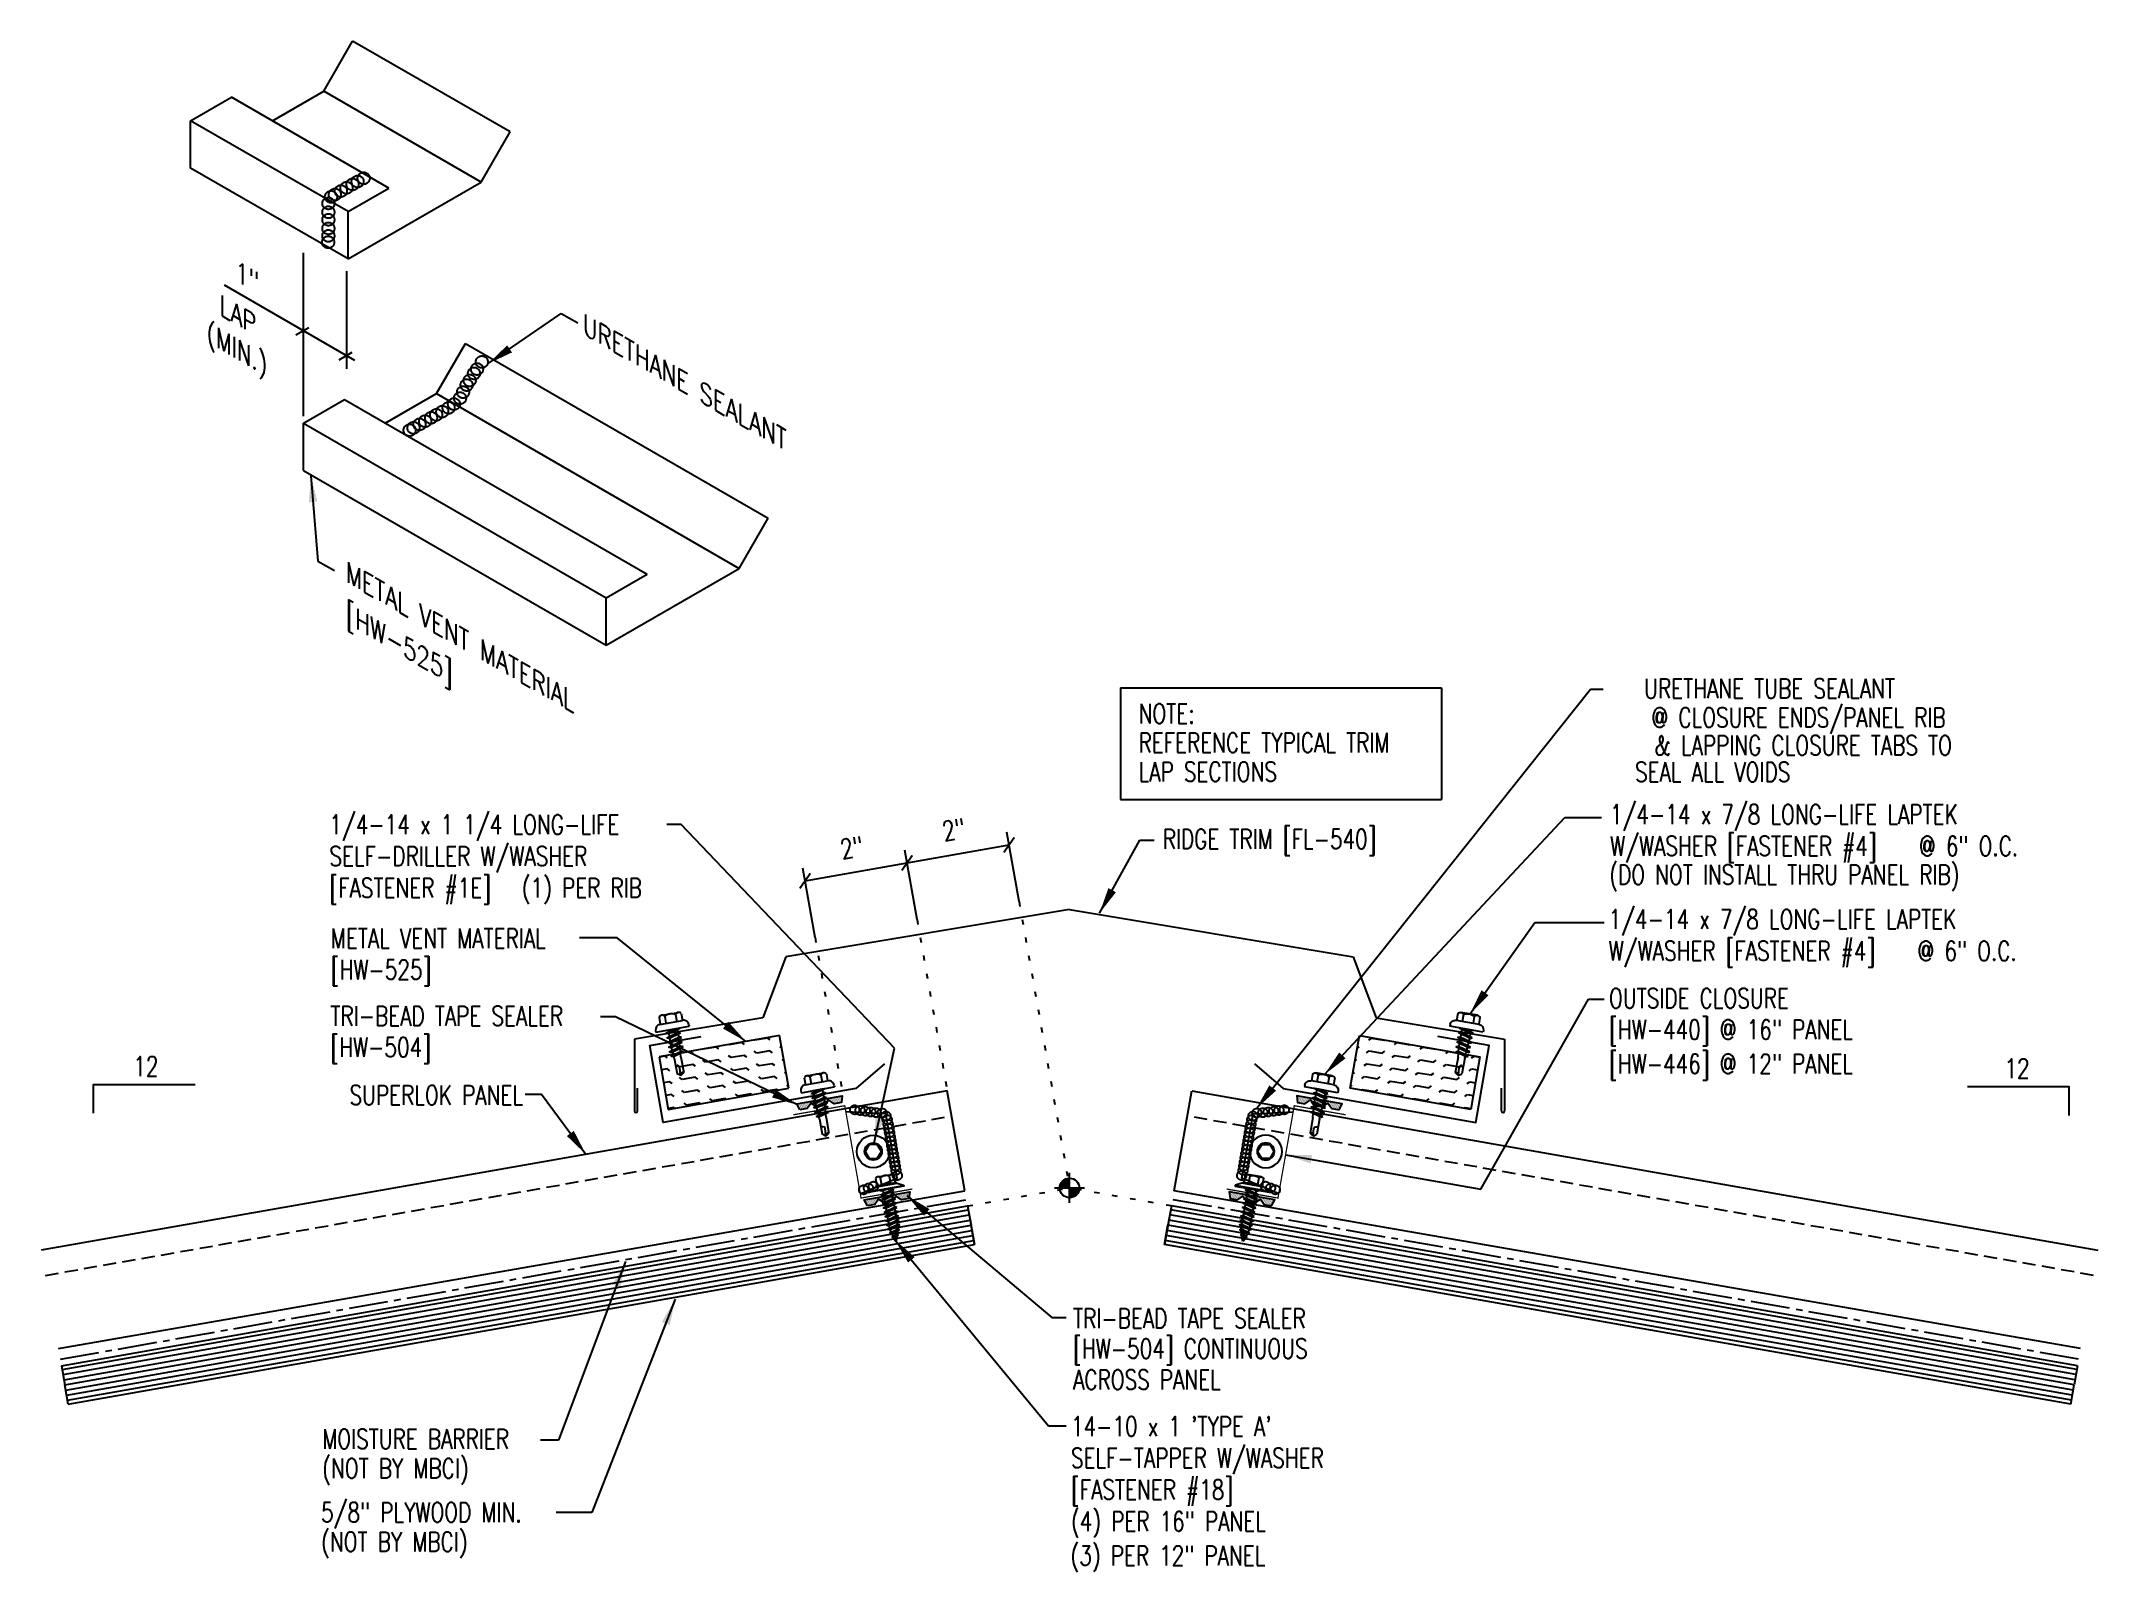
# Model space of a CAD drawing. Header units: inches. Extents: x 0.5 to 39.9, y 16.5 to 45.9.
import ezdxf
from ezdxf.enums import TextEntityAlignment as Align

# ---------------------------------------------------------------- set-up
doc = ezdxf.new("R2010")
doc.units = ezdxf.units.IN
doc.header["$MEASUREMENT"] = 0
for name, pattern in [('CENTER2', [1.125, 0.75, -0.125, 0.125, -0.125]), ('DASH2', [0.1875, 0.125, -0.0625]), ('DOT', [0.25, 0, -0.25])]:
    doc.linetypes.add(name, pattern=pattern)
for name, color, linetype in [('BARRIER', 253, 'CENTER2'), ('CLO', 3, 'Continuous'), ('DIM', 2, 'Continuous'), ('FASTENER', 9, 'Continuous'), ('MARK', 1, 'Continuous'), ('PANEL', 11, 'Continuous'), ('SEALANT', 253, 'CENTER2'), ('SECTION', 11, 'Continuous'), ('TAPE', 8, 'Continuous'), ('TEXT', 2, 'Continuous'), ('THERMAL', 251, 'Continuous'), ('TRIM', 6, 'Continuous'), ('wood', 3, 'Continuous')]:
    doc.layers.add(name, color=color, linetype=linetype)
doc.styles.add('ROMANS', font='ROMANS.SHX', dxfattribs={"width": 0.75, "height": 0.5})
doc.styles.add('TEXT', font='SIMPLEX', dxfattribs={"width": 0.75, "height": 6})
doc.styles.add('TEXT1', font='ROMANS.shx', dxfattribs={"width": 0.75, "height": 0.375})
doc.dimstyles.new('DETAIL$7', dxfattribs={"dimscale": 4, "dimtxt": 6, "dimasz": 0.125, "dimexe": 0.0625, "dimexo": 0.125, "dimgap": 0.0625, "dimtad": 1, "dimdec": 5, "dimzin": 3, "dimdsep": 46, "dimlunit": 4, "dimtxsty": 'TEXT', "dimblk": 'ARCHTICK', "dimcen": 0.0625, "dimclrd": 7, "dimclre": 7, "dimclrt": 2, "dimadec": 0, "dimazin": 0, "dimtfac": 0.6666666666666666, "dimtdec": 5, "dimtmove": 0, "dimatfit": 3, "dimfxl": 0, "dimfrac": 2, "dimtolj": 1, "dimtzin": 3, "dimarcsym": 0})

msp = doc.modelspace()

# ---------------------------------------------------------------- texts
at = {"layer": 'DIM', "style": 'ROMANS', "oblique": 329.9999999999999}
for s, p in [('1"', (4.222537869563922, 41.27229795877485)), ('LAP', (3.91525720539201, 40.61598063909525))]:
    msp.add_text(s, height=0.3384374999999999, rotation=330.0000000000005, dxfattribs=at).set_placement(p)
msp.add_text('(MIN.)', height=0.3384374999999999, rotation=330.0000000000005, dxfattribs=at).set_placement((4.334358748910972, 39.91050878553477), align=Align.MIDDLE_CENTER)
at = {"layer": 'DIM', "color": 2, "char_height": 0.375, "attachment_point": 5, "rotation": 10.000000000000004, "style": 'TEXT1'}
for insert in [(17.99430604914811, 30.73680706773273), (16.0388289550611, 30.3920036958878)]:
    msp.add_mtext('\\A1;2"', dxfattribs=dict(at, insert=insert))
at = {"layer": 'TEXT', "style": 'ROMANS', "oblique": 329.9999999999999}
for s, p in [('URETHANE SEALANT', (10.88053502683529, 40.24823843491765)), ('METAL VENT MATERIAL', (6.337615794894717, 35.49913774095148)), ('[HW-525]', (6.337615794894717, 34.70439637303672))]:
    msp.add_text(s, height=0.3449188689697267, rotation=330.0000000000005, dxfattribs=at).set_placement(p)
at = {"layer": 'TEXT', "style": 'TEXT1', "width": 0.75}
for s, p in [('URETHANE TUBE SEALANT', (36.03695121378757, 33.25520595424015)), ('@ CLOSURE ENDS/PANEL RIB', (37.00610761305188, 32.69898987249846)), ('& LAPPING CLOSURE TABS TO', (37.12791706554796, 32.16466410735244)), ('SEAL ALL VOIDS', (34.02977921778864, 31.65282347837459)), ('SUPERLOK PANEL', (9.736271237092161, 25.4560817798072))]:
    msp.add_text(s, height=0.375, dxfattribs=at).set_placement(p, align=Align.RIGHT)
for s, p in [('RIDGE TRIM [FL-540]', (21.99864825627722, 30.36725252925162)), ('(DO NOT INSTALL THRU PANEL RIB)', (30.55871407819642, 29.683201376536, 1e-08)), ('OUTSIDE CLOSURE', (30.55448023599109, 27.31484829696642)), ('[HW-440] @ 16" PANEL', (30.55448023599109, 26.71484829696642)), ('[HW-446] @ 12" PANEL', (30.55448023599109, 26.05780579412411)), ('TRI-BEAD TAPE SEALER', (20.27990898804535, 21.17425348540261)), ('[HW-504] CONTINUOUS', (20.27990898804535, 20.5950950247145)), ('ACROSS PANEL', (20.27990898804535, 19.99891603429866)), ('MOISTURE BARRIER', (5.885768906878582, 18.86373750354856)), ('(NOT BY MBCI)', (5.885768906878582, 18.2974442449977)), ('5/8" PLYWOOD MIN.', (5.864331590561804, 17.4561732126546)), ('(NOT BY MBCI)', (5.864331590561804, 16.88987995410373)), ('(3) PER 12" PANEL', (20.23097375324724, 16.62568983106134))]:
    msp.add_text(s, height=0.375, dxfattribs=at).set_placement(p)

# ---------------------------------------------------------------- blocks, each defined once
blk = doc.blocks.new('*X4')
at = {"color": 0}
for p, q in [((-0.43359375, 0.134765625), (-0.43359375, 0.134765625)), ((-0.43359375, 0.123046875), (-0.43359375, 0.123046875)), ((-0.421875, 0.140625), (-0.421875, 0.140625)), ((-0.421875, 0.12890625), (-0.421875, 0.12890625)), ((-0.421875, 0.1171875), (-0.421875, 0.1171875)), ((-0.421875, 0.10546875), (-0.421875, 0.10546875)), ((-0.421875, 0.09375), (-0.421875, 0.09375)), ((-0.421875, 0.08203125), (-0.421875, 0.08203125)), ((-0.41015625, 0.134765625), (-0.41015625, 0.134765625)), ((-0.41015625, 0.123046875), (-0.41015625, 0.123046875)), ((-0.41015625, 0.111328125), (-0.41015625, 0.111328125)), ((-0.41015625, 0.099609375), (-0.41015625, 0.099609375)), ((-0.41015625, 0.087890625), (-0.41015625, 0.087890625)), ((-0.41015625, 0.076171875), (-0.41015625, 0.076171875)), ((-0.41015625, 0.064453125), (-0.41015625, 0.064453125)), ((-0.41015625, 0.052734375), (-0.41015625, 0.052734375)), ((-0.41015625, 0.041015625), (-0.41015625, 0.041015625)), ((-0.3984375, 0.140625), (-0.3984375, 0.140625)), ((-0.3984375, 0.12890625), (-0.3984375, 0.12890625)), ((-0.3984375, 0.1171875), (-0.3984375, 0.1171875)), ((-0.3984375, 0.10546875), (-0.3984375, 0.10546875)), ((-0.3984375, 0.09375), (-0.3984375, 0.09375)), ((-0.3984375, 0.08203125), (-0.3984375, 0.08203125)), ((-0.3984375, 0.0703125), (-0.3984375, 0.0703125)), ((-0.3984375, 0.05859375), (-0.3984375, 0.05859375)), ((-0.3984375, 0.046875), (-0.3984375, 0.046875)), ((-0.3984375, 0.03515625), (-0.3984375, 0.03515625)), ((-0.3984375, 0.0234375), (-0.3984375, 0.0234375)), ((-0.3867187499999999, 0.134765625), (-0.3867187499999999, 0.134765625)), ((-0.3867187499999999, 0.123046875), (-0.3867187499999999, 0.123046875)), ((-0.3867187499999999, 0.111328125), (-0.3867187499999999, 0.111328125)), ((-0.3867187499999999, 0.099609375), (-0.3867187499999999, 0.099609375)), ((-0.3867187499999999, 0.087890625), (-0.3867187499999999, 0.087890625)), ((-0.3867187499999999, 0.076171875), (-0.3867187499999999, 0.076171875)), ((-0.3867187499999999, 0.064453125), (-0.3867187499999999, 0.064453125)), ((-0.3867187499999999, 0.052734375), (-0.3867187499999999, 0.052734375)), ((-0.3867187499999999, 0.041015625), (-0.3867187499999999, 0.041015625)), ((-0.3867187499999999, 0.029296875), (-0.3867187499999999, 0.029296875)), ((-0.3749999999999999, 0.140625), (-0.3749999999999999, 0.140625)), ((-0.3749999999999999, 0.12890625), (-0.3749999999999999, 0.12890625)), ((-0.3749999999999999, 0.1171875), (-0.3749999999999999, 0.1171875)), ((-0.3749999999999999, 0.10546875), (-0.3749999999999999, 0.10546875)), ((-0.3749999999999999, 0.09375), (-0.3749999999999999, 0.09375)), ((-0.3749999999999999, 0.08203125), (-0.3749999999999999, 0.08203125)), ((-0.3749999999999999, 0.0703125), (-0.3749999999999999, 0.0703125)), ((-0.3749999999999999, 0.05859375), (-0.3749999999999999, 0.05859375)), ((-0.3749999999999999, 0.046875), (-0.3749999999999999, 0.046875)), ((-0.3749999999999999, 0.03515625), (-0.3749999999999999, 0.03515625)), ((-0.3749999999999999, 0.0234375), (-0.3749999999999999, 0.0234375)), ((-0.3632812500000001, 0.134765625), (-0.3632812500000001, 0.134765625)), ((-0.3632812500000001, 0.123046875), (-0.3632812500000001, 0.123046875)), ((-0.3632812500000001, 0.111328125), (-0.3632812500000001, 0.111328125)), ((-0.3632812500000001, 0.099609375), (-0.3632812500000001, 0.099609375)), ((-0.3632812500000001, 0.087890625), (-0.3632812500000001, 0.087890625)), ((-0.3632812500000001, 0.076171875), (-0.3632812500000001, 0.076171875)), ((-0.3632812500000001, 0.064453125), (-0.3632812500000001, 0.064453125)), ((-0.3632812500000001, 0.052734375), (-0.3632812500000001, 0.052734375)), ((-0.3632812500000001, 0.041015625), (-0.3632812500000001, 0.041015625)), ((-0.3632812500000001, 0.029296875), (-0.3632812500000001, 0.029296875)), ((-0.3515625, 0.140625), (-0.3515625, 0.140625)), ((-0.3515625, 0.12890625), (-0.3515625, 0.12890625)), ((-0.3515625, 0.1171875), (-0.3515625, 0.1171875)), ((-0.3515625, 0.10546875), (-0.3515625, 0.10546875)), ((-0.3515625, 0.09375), (-0.3515625, 0.09375)), ((-0.3515625, 0.08203125), (-0.3515625, 0.08203125)), ((-0.3515625, 0.0703125), (-0.3515625, 0.0703125)), ((-0.3515625, 0.05859375), (-0.3515625, 0.05859375)), ((-0.3515625, 0.046875), (-0.3515625, 0.046875)), ((-0.3515625, 0.03515625), (-0.3515625, 0.03515625)), ((-0.3515625, 0.0234375), (-0.3515625, 0.0234375)), ((-0.33984375, 0.134765625), (-0.33984375, 0.134765625)), ((-0.33984375, 0.123046875), (-0.33984375, 0.123046875)), ((-0.33984375, 0.111328125), (-0.33984375, 0.111328125)), ((-0.33984375, 0.099609375), (-0.33984375, 0.099609375)), ((-0.33984375, 0.087890625), (-0.33984375, 0.087890625)), ((-0.33984375, 0.076171875), (-0.33984375, 0.076171875)), ((-0.33984375, 0.064453125), (-0.33984375, 0.064453125)), ((-0.33984375, 0.052734375), (-0.33984375, 0.052734375)), ((-0.33984375, 0.041015625), (-0.33984375, 0.041015625)), ((-0.33984375, 0.029296875), (-0.33984375, 0.029296875)), ((-0.328125, 0.140625), (-0.328125, 0.140625)), ((-0.328125, 0.12890625), (-0.328125, 0.12890625)), ((-0.328125, 0.1171875), (-0.328125, 0.1171875)), ((-0.328125, 0.10546875), (-0.328125, 0.10546875)), ((-0.328125, 0.09375), (-0.328125, 0.09375)), ((-0.328125, 0.08203125), (-0.328125, 0.08203125)), ((-0.328125, 0.0703125), (-0.328125, 0.0703125)), ((-0.328125, 0.05859375), (-0.328125, 0.05859375)), ((-0.328125, 0.046875), (-0.328125, 0.046875)), ((-0.328125, 0.03515625), (-0.328125, 0.03515625)), ((-0.328125, 0.0234375), (-0.328125, 0.0234375)), ((-0.31640625, 0.134765625), (-0.31640625, 0.134765625)), ((-0.31640625, 0.123046875), (-0.31640625, 0.123046875)), ((-0.31640625, 0.111328125), (-0.31640625, 0.111328125)), ((-0.31640625, 0.099609375), (-0.31640625, 0.099609375)), ((-0.31640625, 0.087890625), (-0.31640625, 0.087890625)), ((-0.31640625, 0.076171875), (-0.31640625, 0.076171875)), ((-0.31640625, 0.064453125), (-0.31640625, 0.064453125)), ((-0.31640625, 0.052734375), (-0.31640625, 0.052734375)), ((-0.31640625, 0.041015625), (-0.31640625, 0.041015625)), ((-0.31640625, 0.029296875), (-0.31640625, 0.029296875)), ((-0.3046875, 0.140625), (-0.3046875, 0.140625)), ((-0.3046875, 0.12890625), (-0.3046875, 0.12890625)), ((-0.3046875, 0.1171875), (-0.3046875, 0.1171875)), ((-0.3046875, 0.10546875), (-0.3046875, 0.10546875)), ((-0.3046875, 0.09375), (-0.3046875, 0.09375)), ((-0.3046875, 0.08203125), (-0.3046875, 0.08203125)), ((-0.3046875, 0.0703125), (-0.3046875, 0.0703125)), ((-0.3046875, 0.05859375), (-0.3046875, 0.05859375)), ((-0.3046875, 0.046875), (-0.3046875, 0.046875)), ((-0.3046875, 0.03515625), (-0.3046875, 0.03515625)), ((-0.3046875, 0.0234375), (-0.3046875, 0.0234375)), ((-0.29296875, 0.134765625), (-0.29296875, 0.134765625)), ((-0.29296875, 0.123046875), (-0.29296875, 0.123046875)), ((-0.29296875, 0.111328125), (-0.29296875, 0.111328125)), ((-0.29296875, 0.099609375), (-0.29296875, 0.099609375)), ((-0.29296875, 0.087890625), (-0.29296875, 0.087890625)), ((-0.29296875, 0.076171875), (-0.29296875, 0.076171875)), ((-0.29296875, 0.064453125), (-0.29296875, 0.064453125)), ((-0.29296875, 0.052734375), (-0.29296875, 0.052734375)), ((-0.29296875, 0.041015625), (-0.29296875, 0.041015625)), ((-0.29296875, 0.029296875), (-0.29296875, 0.029296875)), ((-0.28125, 0.140625), (-0.28125, 0.140625)), ((-0.28125, 0.12890625), (-0.28125, 0.12890625)), ((-0.28125, 0.1171875), (-0.28125, 0.1171875)), ((-0.28125, 0.10546875), (-0.28125, 0.10546875)), ((-0.28125, 0.09375), (-0.28125, 0.09375)), ((-0.28125, 0.08203125), (-0.28125, 0.08203125)), ((-0.28125, 0.0703125), (-0.28125, 0.0703125)), ((-0.28125, 0.05859375), (-0.28125, 0.05859375)), ((-0.28125, 0.046875), (-0.28125, 0.046875)), ((-0.28125, 0.03515625), (-0.28125, 0.03515625)), ((-0.28125, 0.0234375), (-0.28125, 0.0234375)), ((-0.26953125, 0.134765625), (-0.26953125, 0.134765625)), ((-0.26953125, 0.123046875), (-0.26953125, 0.123046875)), ((-0.26953125, 0.111328125), (-0.26953125, 0.111328125)), ((-0.26953125, 0.099609375), (-0.26953125, 0.099609375)), ((-0.26953125, 0.087890625), (-0.26953125, 0.087890625)), ((-0.26953125, 0.076171875), (-0.26953125, 0.076171875)), ((-0.26953125, 0.064453125), (-0.26953125, 0.064453125)), ((-0.26953125, 0.052734375), (-0.26953125, 0.052734375)), ((-0.26953125, 0.041015625), (-0.26953125, 0.041015625)), ((-0.26953125, 0.029296875), (-0.26953125, 0.029296875)), ((-0.2578125, 0.140625), (-0.2578125, 0.140625)), ((-0.2578125, 0.12890625), (-0.2578125, 0.12890625)), ((-0.2578125, 0.1171875), (-0.2578125, 0.1171875)), ((-0.2578125, 0.10546875), (-0.2578125, 0.10546875)), ((-0.2578125, 0.09375), (-0.2578125, 0.09375)), ((-0.2578125, 0.08203125), (-0.2578125, 0.08203125)), ((-0.2578125, 0.0703125), (-0.2578125, 0.0703125)), ((-0.2578125, 0.05859375), (-0.2578125, 0.05859375)), ((-0.2578125, 0.046875), (-0.2578125, 0.046875)), ((-0.2578125, 0.03515625), (-0.2578125, 0.03515625)), ((-0.2578125, 0.0234375), (-0.2578125, 0.0234375)), ((-0.24609375, 0.134765625), (-0.24609375, 0.134765625)), ((-0.24609375, 0.123046875), (-0.24609375, 0.123046875)), ((-0.24609375, 0.111328125), (-0.24609375, 0.111328125)), ((-0.24609375, 0.099609375), (-0.24609375, 0.099609375)), ((-0.24609375, 0.087890625), (-0.24609375, 0.087890625)), ((-0.24609375, 0.076171875), (-0.24609375, 0.076171875)), ((-0.24609375, 0.064453125), (-0.24609375, 0.064453125)), ((-0.24609375, 0.052734375), (-0.24609375, 0.052734375)), ((-0.24609375, 0.041015625), (-0.24609375, 0.041015625)), ((-0.234375, 0.140625), (-0.234375, 0.140625)), ((-0.234375, 0.12890625), (-0.234375, 0.12890625)), ((-0.234375, 0.1171875), (-0.234375, 0.1171875)), ((-0.234375, 0.10546875), (-0.234375, 0.10546875)), ((-0.234375, 0.09375), (-0.234375, 0.09375)), ((-0.234375, 0.08203125), (-0.234375, 0.08203125)), ((-0.234375, 0.0703125), (-0.234375, 0.0703125)), ((-0.234375, 0.05859375), (-0.234375, 0.05859375)), ((-0.234375, 0.046875), (-0.234375, 0.046875)), ((-0.22265625, 0.134765625), (-0.22265625, 0.134765625)), ((-0.22265625, 0.123046875), (-0.22265625, 0.123046875)), ((-0.22265625, 0.111328125), (-0.22265625, 0.111328125)), ((-0.22265625, 0.099609375), (-0.22265625, 0.099609375)), ((-0.22265625, 0.087890625), (-0.22265625, 0.087890625)), ((-0.22265625, 0.076171875), (-0.22265625, 0.076171875)), ((-0.22265625, 0.064453125), (-0.22265625, 0.064453125)), ((-0.2109375, 0.140625), (-0.2109375, 0.140625)), ((-0.2109375, 0.12890625), (-0.2109375, 0.12890625)), ((-0.2109375, 0.1171875), (-0.2109375, 0.1171875)), ((-0.2109375, 0.10546875), (-0.2109375, 0.10546875)), ((-0.2109375, 0.09375), (-0.2109375, 0.09375)), ((-0.2109375, 0.08203125), (-0.2109375, 0.08203125)), ((-0.2109375, 0.0703125), (-0.2109375, 0.0703125)), ((-0.19921875, 0.134765625), (-0.19921875, 0.134765625)), ((-0.19921875, 0.123046875), (-0.19921875, 0.123046875)), ((-0.19921875, 0.111328125), (-0.19921875, 0.111328125)), ((-0.19921875, 0.099609375), (-0.19921875, 0.099609375)), ((-0.19921875, 0.087890625), (-0.19921875, 0.087890625)), ((-0.1875, 0.140625), (-0.1875, 0.140625)), ((-0.1875, 0.12890625), (-0.1875, 0.12890625)), ((-0.1875, 0.1171875), (-0.1875, 0.1171875)), ((-0.1875, 0.10546875), (-0.1875, 0.10546875)), ((-0.1875, 0.09375), (-0.1875, 0.09375)), ((-0.17578125, 0.134765625), (-0.17578125, 0.134765625)), ((-0.17578125, 0.123046875), (-0.17578125, 0.123046875)), ((-0.17578125, 0.111328125), (-0.17578125, 0.111328125)), ((-0.1640625, 0.140625), (-0.1640625, 0.140625)), ((-0.1640625, 0.12890625), (-0.1640625, 0.12890625)), ((-0.1640625, 0.1171875), (-0.1640625, 0.1171875)), ((-0.1640625, 0.10546875), (-0.1640625, 0.10546875)), ((-0.15234375, 0.134765625), (-0.15234375, 0.134765625)), ((-0.15234375, 0.123046875), (-0.15234375, 0.123046875)), ((-0.15234375, 0.111328125), (-0.15234375, 0.111328125)), ((-0.15234375, 0.099609375), (-0.15234375, 0.099609375)), ((-0.140625, 0.140625), (-0.140625, 0.140625)), ((-0.140625, 0.12890625), (-0.140625, 0.12890625)), ((-0.140625, 0.1171875), (-0.140625, 0.1171875)), ((-0.140625, 0.10546875), (-0.140625, 0.10546875)), ((-0.140625, 0.09375), (-0.140625, 0.09375)), ((-0.140625, 0.08203125), (-0.140625, 0.08203125)), ((-0.12890625, 0.134765625), (-0.12890625, 0.134765625)), ((-0.12890625, 0.123046875), (-0.12890625, 0.123046875)), ((-0.12890625, 0.111328125), (-0.12890625, 0.111328125)), ((-0.12890625, 0.099609375), (-0.12890625, 0.099609375)), ((-0.12890625, 0.087890625), (-0.12890625, 0.087890625)), ((-0.12890625, 0.076171875), (-0.12890625, 0.076171875)), ((-0.1171875, 0.140625), (-0.1171875, 0.140625)), ((-0.1171875, 0.12890625), (-0.1171875, 0.12890625)), ((-0.1171875, 0.1171875), (-0.1171875, 0.1171875)), ((-0.1171875, 0.10546875), (-0.1171875, 0.10546875)), ((-0.1171875, 0.09375), (-0.1171875, 0.09375)), ((-0.1171875, 0.08203125), (-0.1171875, 0.08203125)), ((-0.1171875, 0.0703125), (-0.1171875, 0.0703125)), ((-0.1171875, 0.05859375), (-0.1171875, 0.05859375)), ((-0.10546875, 0.134765625), (-0.10546875, 0.134765625)), ((-0.10546875, 0.123046875), (-0.10546875, 0.123046875)), ((-0.10546875, 0.111328125), (-0.10546875, 0.111328125)), ((-0.10546875, 0.099609375), (-0.10546875, 0.099609375)), ((-0.10546875, 0.087890625), (-0.10546875, 0.087890625)), ((-0.10546875, 0.076171875), (-0.10546875, 0.076171875)), ((-0.10546875, 0.064453125), (-0.10546875, 0.064453125)), ((-0.10546875, 0.052734375), (-0.10546875, 0.052734375)), ((-0.09374999999999999, 0.140625), (-0.09374999999999999, 0.140625)), ((-0.09374999999999999, 0.12890625), (-0.09374999999999999, 0.12890625)), ((-0.09374999999999999, 0.1171875), (-0.09374999999999999, 0.1171875)), ((-0.09374999999999999, 0.10546875), (-0.09374999999999999, 0.10546875)), ((-0.09374999999999999, 0.09375), (-0.09374999999999999, 0.09375)), ((-0.09374999999999999, 0.08203125), (-0.09374999999999999, 0.08203125)), ((-0.09374999999999999, 0.0703125), (-0.09374999999999999, 0.0703125)), ((-0.09374999999999999, 0.05859375), (-0.09374999999999999, 0.05859375)), ((-0.09374999999999999, 0.046875), (-0.09374999999999999, 0.046875)), ((-0.09374999999999999, 0.03515625), (-0.09374999999999999, 0.03515625)), ((-0.08203125, 0.134765625), (-0.08203125, 0.134765625)), ((-0.08203125, 0.123046875), (-0.08203125, 0.123046875)), ((-0.08203125, 0.111328125), (-0.08203125, 0.111328125)), ((-0.08203125, 0.099609375), (-0.08203125, 0.099609375)), ((-0.08203125, 0.087890625), (-0.08203125, 0.087890625)), ((-0.08203125, 0.076171875), (-0.08203125, 0.076171875)), ((-0.08203125, 0.064453125), (-0.08203125, 0.064453125)), ((-0.08203125, 0.052734375), (-0.08203125, 0.052734375)), ((-0.08203125, 0.041015625), (-0.08203125, 0.041015625)), ((-0.08203125, 0.029296875), (-0.08203125, 0.029296875)), ((-0.0703125, 0.140625), (-0.0703125, 0.140625)), ((-0.0703125, 0.12890625), (-0.0703125, 0.12890625)), ((-0.0703125, 0.1171875), (-0.0703125, 0.1171875)), ((-0.0703125, 0.10546875), (-0.0703125, 0.10546875)), ((-0.0703125, 0.09375), (-0.0703125, 0.09375)), ((-0.0703125, 0.08203125), (-0.0703125, 0.08203125)), ((-0.0703125, 0.0703125), (-0.0703125, 0.0703125)), ((-0.0703125, 0.05859375), (-0.0703125, 0.05859375)), ((-0.0703125, 0.046875), (-0.0703125, 0.046875)), ((-0.0703125, 0.03515625), (-0.0703125, 0.03515625)), ((-0.0703125, 0.0234375), (-0.0703125, 0.0234375)), ((-0.05859375, 0.134765625), (-0.05859375, 0.134765625)), ((-0.05859375, 0.123046875), (-0.05859375, 0.123046875)), ((-0.05859375, 0.111328125), (-0.05859375, 0.111328125)), ((-0.05859375, 0.099609375), (-0.05859375, 0.099609375)), ((-0.05859375, 0.087890625), (-0.05859375, 0.087890625)), ((-0.05859375, 0.076171875), (-0.05859375, 0.076171875)), ((-0.05859375, 0.064453125), (-0.05859375, 0.064453125)), ((-0.05859375, 0.052734375), (-0.05859375, 0.052734375)), ((-0.05859375, 0.041015625), (-0.05859375, 0.041015625)), ((-0.05859375, 0.029296875), (-0.05859375, 0.029296875)), ((-0.04687499999999999, 0.140625), (-0.04687499999999999, 0.140625)), ((-0.04687499999999999, 0.12890625), (-0.04687499999999999, 0.12890625)), ((-0.04687499999999999, 0.1171875), (-0.04687499999999999, 0.1171875)), ((-0.04687499999999999, 0.10546875), (-0.04687499999999999, 0.10546875)), ((-0.04687499999999999, 0.09375), (-0.04687499999999999, 0.09375)), ((-0.04687499999999999, 0.08203125), (-0.04687499999999999, 0.08203125)), ((-0.04687499999999999, 0.0703125), (-0.04687499999999999, 0.0703125)), ((-0.04687499999999999, 0.05859375), (-0.04687499999999999, 0.05859375)), ((-0.04687499999999999, 0.046875), (-0.04687499999999999, 0.046875)), ((-0.04687499999999999, 0.03515625), (-0.04687499999999999, 0.03515625)), ((-0.04687499999999999, 0.0234375), (-0.04687499999999999, 0.0234375)), ((-0.03515625, 0.134765625), (-0.03515625, 0.134765625)), ((-0.03515625, 0.123046875), (-0.03515625, 0.123046875)), ((-0.03515625, 0.111328125), (-0.03515625, 0.111328125)), ((-0.03515625, 0.099609375), (-0.03515625, 0.099609375)), ((-0.03515625, 0.087890625), (-0.03515625, 0.087890625)), ((-0.03515625, 0.076171875), (-0.03515625, 0.076171875)), ((-0.03515625, 0.064453125), (-0.03515625, 0.064453125)), ((-0.03515625, 0.052734375), (-0.03515625, 0.052734375)), ((-0.03515625, 0.041015625), (-0.03515625, 0.041015625)), ((-0.03515625, 0.029296875), (-0.03515625, 0.029296875)), ((-0.0234375, 0.140625), (-0.0234375, 0.140625)), ((-0.0234375, 0.12890625), (-0.0234375, 0.12890625)), ((-0.0234375, 0.1171875), (-0.0234375, 0.1171875)), ((-0.0234375, 0.10546875), (-0.0234375, 0.10546875)), ((-0.0234375, 0.09375), (-0.0234375, 0.09375)), ((-0.0234375, 0.08203125), (-0.0234375, 0.08203125)), ((-0.0234375, 0.0703125), (-0.0234375, 0.0703125)), ((-0.0234375, 0.05859375), (-0.0234375, 0.05859375)), ((-0.0234375, 0.046875), (-0.0234375, 0.046875)), ((-0.0234375, 0.03515625), (-0.0234375, 0.03515625)), ((-0.0234375, 0.0234375), (-0.0234375, 0.0234375)), ((-0.01171875, 0.134765625), (-0.01171875, 0.134765625)), ((-0.01171875, 0.123046875), (-0.01171875, 0.123046875)), ((-0.01171875, 0.111328125), (-0.01171875, 0.111328125)), ((-0.01171875, 0.099609375), (-0.01171875, 0.099609375)), ((-0.01171875, 0.087890625), (-0.01171875, 0.087890625)), ((-0.01171875, 0.076171875), (-0.01171875, 0.076171875)), ((-0.01171875, 0.064453125), (-0.01171875, 0.064453125)), ((-0.01171875, 0.052734375), (-0.01171875, 0.052734375)), ((-0.01171875, 0.041015625), (-0.01171875, 0.041015625)), ((-0.01171875, 0.029296875), (-0.01171875, 0.029296875)), ((0, 0.140625), (0, 0.140625)), ((0, 0.12890625), (0, 0.12890625)), ((0, 0.1171875), (0, 0.1171875)), ((0, 0.10546875), (0, 0.10546875)), ((0, 0.09375), (0, 0.09375)), ((0, 0.08203125), (0, 0.08203125)), ((0, 0.0703125), (0, 0.0703125)), ((0, 0.05859375), (0, 0.05859375)), ((0, 0.046875), (0, 0.046875)), ((0, 0.03515625), (0, 0.03515625)), ((0, 0.0234375), (0, 0.0234375)), ((0.01171875, 0.134765625), (0.01171875, 0.134765625)), ((0.01171875, 0.123046875), (0.01171875, 0.123046875)), ((0.01171875, 0.111328125), (0.01171875, 0.111328125)), ((0.01171875, 0.099609375), (0.01171875, 0.099609375)), ((0.01171875, 0.087890625), (0.01171875, 0.087890625)), ((0.01171875, 0.076171875), (0.01171875, 0.076171875)), ((0.01171875, 0.064453125), (0.01171875, 0.064453125)), ((0.01171875, 0.052734375), (0.01171875, 0.052734375)), ((0.01171875, 0.041015625), (0.01171875, 0.041015625)), ((0.01171875, 0.029296875), (0.01171875, 0.029296875)), ((0.0234375, 0.140625), (0.0234375, 0.140625)), ((0.0234375, 0.12890625), (0.0234375, 0.12890625)), ((0.0234375, 0.1171875), (0.0234375, 0.1171875)), ((0.0234375, 0.10546875), (0.0234375, 0.10546875)), ((0.0234375, 0.09375), (0.0234375, 0.09375)), ((0.0234375, 0.08203125), (0.0234375, 0.08203125)), ((0.0234375, 0.0703125), (0.0234375, 0.0703125)), ((0.0234375, 0.05859375), (0.0234375, 0.05859375)), ((0.0234375, 0.046875), (0.0234375, 0.046875)), ((0.0234375, 0.03515625), (0.0234375, 0.03515625)), ((0.0234375, 0.0234375), (0.0234375, 0.0234375)), ((0.03515625, 0.134765625), (0.03515625, 0.134765625)), ((0.03515625, 0.123046875), (0.03515625, 0.123046875)), ((0.03515625, 0.111328125), (0.03515625, 0.111328125)), ((0.03515625, 0.099609375), (0.03515625, 0.099609375)), ((0.03515625, 0.087890625), (0.03515625, 0.087890625)), ((0.03515625, 0.076171875), (0.03515625, 0.076171875)), ((0.03515625, 0.064453125), (0.03515625, 0.064453125)), ((0.03515625, 0.052734375), (0.03515625, 0.052734375)), ((0.03515625, 0.041015625), (0.03515625, 0.041015625)), ((0.03515625, 0.029296875), (0.03515625, 0.029296875)), ((0.04687499999999999, 0.140625), (0.04687499999999999, 0.140625)), ((0.04687499999999999, 0.12890625), (0.04687499999999999, 0.12890625)), ((0.04687499999999999, 0.1171875), (0.04687499999999999, 0.1171875)), ((0.04687499999999999, 0.10546875), (0.04687499999999999, 0.10546875)), ((0.04687499999999999, 0.09375), (0.04687499999999999, 0.09375)), ((0.04687499999999999, 0.08203125), (0.04687499999999999, 0.08203125)), ((0.04687499999999999, 0.0703125), (0.04687499999999999, 0.0703125)), ((0.04687499999999999, 0.05859375), (0.04687499999999999, 0.05859375)), ((0.04687499999999999, 0.046875), (0.04687499999999999, 0.046875)), ((0.04687499999999999, 0.03515625), (0.04687499999999999, 0.03515625)), ((0.04687499999999999, 0.0234375), (0.04687499999999999, 0.0234375)), ((0.05859375, 0.134765625), (0.05859375, 0.134765625)), ((0.05859375, 0.123046875), (0.05859375, 0.123046875)), ((0.05859375, 0.111328125), (0.05859375, 0.111328125)), ((0.05859375, 0.099609375), (0.05859375, 0.099609375)), ((0.05859375, 0.087890625), (0.05859375, 0.087890625)), ((0.05859375, 0.076171875), (0.05859375, 0.076171875)), ((0.05859375, 0.064453125), (0.05859375, 0.064453125)), ((0.05859375, 0.052734375), (0.05859375, 0.052734375)), ((0.05859375, 0.041015625), (0.05859375, 0.041015625)), ((0.05859375, 0.029296875), (0.05859375, 0.029296875)), ((0.0703125, 0.140625), (0.0703125, 0.140625)), ((0.0703125, 0.12890625), (0.0703125, 0.12890625)), ((0.0703125, 0.1171875), (0.0703125, 0.1171875)), ((0.0703125, 0.10546875), (0.0703125, 0.10546875)), ((0.0703125, 0.09375), (0.0703125, 0.09375)), ((0.0703125, 0.08203125), (0.0703125, 0.08203125)), ((0.0703125, 0.0703125), (0.0703125, 0.0703125)), ((0.0703125, 0.05859375), (0.0703125, 0.05859375)), ((0.0703125, 0.046875), (0.0703125, 0.046875)), ((0.0703125, 0.03515625), (0.0703125, 0.03515625)), ((0.0703125, 0.0234375), (0.0703125, 0.0234375)), ((0.08203125, 0.134765625), (0.08203125, 0.134765625)), ((0.08203125, 0.123046875), (0.08203125, 0.123046875)), ((0.08203125, 0.111328125), (0.08203125, 0.111328125)), ((0.08203125, 0.099609375), (0.08203125, 0.099609375)), ((0.08203125, 0.087890625), (0.08203125, 0.087890625)), ((0.08203125, 0.076171875), (0.08203125, 0.076171875)), ((0.08203125, 0.064453125), (0.08203125, 0.064453125)), ((0.08203125, 0.052734375), (0.08203125, 0.052734375)), ((0.08203125, 0.041015625), (0.08203125, 0.041015625)), ((0.08203125, 0.029296875), (0.08203125, 0.029296875)), ((0.09374999999999999, 0.140625), (0.09374999999999999, 0.140625)), ((0.09374999999999999, 0.12890625), (0.09374999999999999, 0.12890625)), ((0.09374999999999999, 0.1171875), (0.09374999999999999, 0.1171875)), ((0.09374999999999999, 0.10546875), (0.09374999999999999, 0.10546875)), ((0.09374999999999999, 0.09375), (0.09374999999999999, 0.09375)), ((0.09374999999999999, 0.08203125), (0.09374999999999999, 0.08203125)), ((0.09374999999999999, 0.0703125), (0.09374999999999999, 0.0703125)), ((0.09374999999999999, 0.05859375), (0.09374999999999999, 0.05859375)), ((0.09374999999999999, 0.046875), (0.09374999999999999, 0.046875)), ((0.09374999999999999, 0.03515625), (0.09374999999999999, 0.03515625)), ((0.10546875, 0.134765625), (0.10546875, 0.134765625)), ((0.10546875, 0.123046875), (0.10546875, 0.123046875)), ((0.10546875, 0.111328125), (0.10546875, 0.111328125)), ((0.10546875, 0.099609375), (0.10546875, 0.099609375)), ((0.10546875, 0.087890625), (0.10546875, 0.087890625)), ((0.10546875, 0.076171875), (0.10546875, 0.076171875)), ((0.10546875, 0.064453125), (0.10546875, 0.064453125)), ((0.10546875, 0.052734375), (0.10546875, 0.052734375)), ((0.1171875, 0.140625), (0.1171875, 0.140625)), ((0.1171875, 0.12890625), (0.1171875, 0.12890625)), ((0.1171875, 0.1171875), (0.1171875, 0.1171875)), ((0.1171875, 0.10546875), (0.1171875, 0.10546875)), ((0.1171875, 0.09375), (0.1171875, 0.09375)), ((0.1171875, 0.08203125), (0.1171875, 0.08203125)), ((0.1171875, 0.0703125), (0.1171875, 0.0703125)), ((0.1171875, 0.05859375), (0.1171875, 0.05859375)), ((0.12890625, 0.134765625), (0.12890625, 0.134765625)), ((0.12890625, 0.123046875), (0.12890625, 0.123046875)), ((0.12890625, 0.111328125), (0.12890625, 0.111328125)), ((0.12890625, 0.099609375), (0.12890625, 0.099609375)), ((0.12890625, 0.087890625), (0.12890625, 0.087890625)), ((0.12890625, 0.076171875), (0.12890625, 0.076171875)), ((0.140625, 0.140625), (0.140625, 0.140625)), ((0.140625, 0.12890625), (0.140625, 0.12890625)), ((0.140625, 0.1171875), (0.140625, 0.1171875)), ((0.140625, 0.10546875), (0.140625, 0.10546875)), ((0.140625, 0.09375), (0.140625, 0.09375)), ((0.140625, 0.08203125), (0.140625, 0.08203125)), ((0.15234375, 0.134765625), (0.15234375, 0.134765625)), ((0.15234375, 0.123046875), (0.15234375, 0.123046875)), ((0.15234375, 0.111328125), (0.15234375, 0.111328125)), ((0.15234375, 0.099609375), (0.15234375, 0.099609375)), ((0.1640625, 0.140625), (0.1640625, 0.140625)), ((0.1640625, 0.12890625), (0.1640625, 0.12890625)), ((0.1640625, 0.1171875), (0.1640625, 0.1171875)), ((0.1640625, 0.10546875), (0.1640625, 0.10546875)), ((0.17578125, 0.134765625), (0.17578125, 0.134765625)), ((0.17578125, 0.123046875), (0.17578125, 0.123046875)), ((0.17578125, 0.111328125), (0.17578125, 0.111328125)), ((0.1875, 0.140625), (0.1875, 0.140625)), ((0.1875, 0.12890625), (0.1875, 0.12890625)), ((0.1875, 0.1171875), (0.1875, 0.1171875)), ((0.1875, 0.10546875), (0.1875, 0.10546875)), ((0.1875, 0.09375), (0.1875, 0.09375)), ((0.19921875, 0.134765625), (0.19921875, 0.134765625)), ((0.19921875, 0.123046875), (0.19921875, 0.123046875)), ((0.19921875, 0.111328125), (0.19921875, 0.111328125)), ((0.19921875, 0.099609375), (0.19921875, 0.099609375)), ((0.19921875, 0.087890625), (0.19921875, 0.087890625)), ((0.2109375, 0.140625), (0.2109375, 0.140625)), ((0.2109375, 0.12890625), (0.2109375, 0.12890625)), ((0.2109375, 0.1171875), (0.2109375, 0.1171875)), ((0.2109375, 0.10546875), (0.2109375, 0.10546875)), ((0.2109375, 0.09375), (0.2109375, 0.09375)), ((0.2109375, 0.08203125), (0.2109375, 0.08203125)), ((0.2109375, 0.0703125), (0.2109375, 0.0703125)), ((0.22265625, 0.134765625), (0.22265625, 0.134765625)), ((0.22265625, 0.123046875), (0.22265625, 0.123046875)), ((0.22265625, 0.111328125), (0.22265625, 0.111328125)), ((0.22265625, 0.099609375), (0.22265625, 0.099609375)), ((0.22265625, 0.087890625), (0.22265625, 0.087890625)), ((0.22265625, 0.076171875), (0.22265625, 0.076171875)), ((0.22265625, 0.064453125), (0.22265625, 0.064453125)), ((0.234375, 0.140625), (0.234375, 0.140625)), ((0.234375, 0.12890625), (0.234375, 0.12890625)), ((0.234375, 0.1171875), (0.234375, 0.1171875)), ((0.234375, 0.10546875), (0.234375, 0.10546875)), ((0.234375, 0.09375), (0.234375, 0.09375)), ((0.234375, 0.08203125), (0.234375, 0.08203125)), ((0.234375, 0.0703125), (0.234375, 0.0703125)), ((0.234375, 0.05859375), (0.234375, 0.05859375)), ((0.234375, 0.046875), (0.234375, 0.046875)), ((0.24609375, 0.134765625), (0.24609375, 0.134765625)), ((0.24609375, 0.123046875), (0.24609375, 0.123046875)), ((0.24609375, 0.111328125), (0.24609375, 0.111328125)), ((0.24609375, 0.099609375), (0.24609375, 0.099609375)), ((0.24609375, 0.087890625), (0.24609375, 0.087890625)), ((0.24609375, 0.076171875), (0.24609375, 0.076171875)), ((0.24609375, 0.064453125), (0.24609375, 0.064453125)), ((0.24609375, 0.052734375), (0.24609375, 0.052734375)), ((0.24609375, 0.041015625), (0.24609375, 0.041015625)), ((0.2578125, 0.140625), (0.2578125, 0.140625)), ((0.2578125, 0.12890625), (0.2578125, 0.12890625)), ((0.2578125, 0.1171875), (0.2578125, 0.1171875)), ((0.2578125, 0.10546875), (0.2578125, 0.10546875)), ((0.2578125, 0.09375), (0.2578125, 0.09375)), ((0.2578125, 0.08203125), (0.2578125, 0.08203125)), ((0.2578125, 0.0703125), (0.2578125, 0.0703125)), ((0.2578125, 0.05859375), (0.2578125, 0.05859375)), ((0.2578125, 0.046875), (0.2578125, 0.046875)), ((0.2578125, 0.03515625), (0.2578125, 0.03515625)), ((0.2578125, 0.0234375), (0.2578125, 0.0234375)), ((0.26953125, 0.134765625), (0.26953125, 0.134765625)), ((0.26953125, 0.123046875), (0.26953125, 0.123046875)), ((0.26953125, 0.111328125), (0.26953125, 0.111328125)), ((0.26953125, 0.099609375), (0.26953125, 0.099609375)), ((0.26953125, 0.087890625), (0.26953125, 0.087890625)), ((0.26953125, 0.076171875), (0.26953125, 0.076171875)), ((0.26953125, 0.064453125), (0.26953125, 0.064453125)), ((0.26953125, 0.052734375), (0.26953125, 0.052734375)), ((0.26953125, 0.041015625), (0.26953125, 0.041015625)), ((0.26953125, 0.029296875), (0.26953125, 0.029296875)), ((0.28125, 0.140625), (0.28125, 0.140625)), ((0.28125, 0.12890625), (0.28125, 0.12890625)), ((0.28125, 0.1171875), (0.28125, 0.1171875)), ((0.28125, 0.10546875), (0.28125, 0.10546875)), ((0.28125, 0.09375), (0.28125, 0.09375)), ((0.28125, 0.08203125), (0.28125, 0.08203125)), ((0.28125, 0.0703125), (0.28125, 0.0703125)), ((0.28125, 0.05859375), (0.28125, 0.05859375)), ((0.28125, 0.046875), (0.28125, 0.046875)), ((0.28125, 0.03515625), (0.28125, 0.03515625)), ((0.28125, 0.0234375), (0.28125, 0.0234375)), ((0.29296875, 0.134765625), (0.29296875, 0.134765625)), ((0.29296875, 0.123046875), (0.29296875, 0.123046875)), ((0.29296875, 0.111328125), (0.29296875, 0.111328125)), ((0.29296875, 0.099609375), (0.29296875, 0.099609375)), ((0.29296875, 0.087890625), (0.29296875, 0.087890625)), ((0.29296875, 0.076171875), (0.29296875, 0.076171875)), ((0.29296875, 0.064453125), (0.29296875, 0.064453125)), ((0.29296875, 0.052734375), (0.29296875, 0.052734375)), ((0.29296875, 0.041015625), (0.29296875, 0.041015625)), ((0.29296875, 0.029296875), (0.29296875, 0.029296875)), ((0.3046875, 0.140625), (0.3046875, 0.140625)), ((0.3046875, 0.12890625), (0.3046875, 0.12890625)), ((0.3046875, 0.1171875), (0.3046875, 0.1171875)), ((0.3046875, 0.10546875), (0.3046875, 0.10546875)), ((0.3046875, 0.09375), (0.3046875, 0.09375)), ((0.3046875, 0.08203125), (0.3046875, 0.08203125)), ((0.3046875, 0.0703125), (0.3046875, 0.0703125)), ((0.3046875, 0.05859375), (0.3046875, 0.05859375)), ((0.3046875, 0.046875), (0.3046875, 0.046875)), ((0.3046875, 0.03515625), (0.3046875, 0.03515625)), ((0.3046875, 0.0234375), (0.3046875, 0.0234375)), ((0.31640625, 0.134765625), (0.31640625, 0.134765625)), ((0.31640625, 0.123046875), (0.31640625, 0.123046875)), ((0.31640625, 0.111328125), (0.31640625, 0.111328125)), ((0.31640625, 0.099609375), (0.31640625, 0.099609375)), ((0.31640625, 0.087890625), (0.31640625, 0.087890625)), ((0.31640625, 0.076171875), (0.31640625, 0.076171875)), ((0.31640625, 0.064453125), (0.31640625, 0.064453125)), ((0.31640625, 0.052734375), (0.31640625, 0.052734375)), ((0.31640625, 0.041015625), (0.31640625, 0.041015625)), ((0.31640625, 0.029296875), (0.31640625, 0.029296875)), ((0.328125, 0.140625), (0.328125, 0.140625)), ((0.328125, 0.12890625), (0.328125, 0.12890625)), ((0.328125, 0.1171875), (0.328125, 0.1171875)), ((0.328125, 0.10546875), (0.328125, 0.10546875)), ((0.328125, 0.09375), (0.328125, 0.09375)), ((0.328125, 0.08203125), (0.328125, 0.08203125)), ((0.328125, 0.0703125), (0.328125, 0.0703125)), ((0.328125, 0.05859375), (0.328125, 0.05859375)), ((0.328125, 0.046875), (0.328125, 0.046875)), ((0.328125, 0.03515625), (0.328125, 0.03515625)), ((0.328125, 0.0234375), (0.328125, 0.0234375)), ((0.33984375, 0.134765625), (0.33984375, 0.134765625)), ((0.33984375, 0.123046875), (0.33984375, 0.123046875)), ((0.33984375, 0.111328125), (0.33984375, 0.111328125)), ((0.33984375, 0.099609375), (0.33984375, 0.099609375)), ((0.33984375, 0.087890625), (0.33984375, 0.087890625)), ((0.33984375, 0.076171875), (0.33984375, 0.076171875)), ((0.33984375, 0.064453125), (0.33984375, 0.064453125)), ((0.33984375, 0.052734375), (0.33984375, 0.052734375)), ((0.33984375, 0.041015625), (0.33984375, 0.041015625)), ((0.33984375, 0.029296875), (0.33984375, 0.029296875)), ((0.3515625, 0.140625), (0.3515625, 0.140625)), ((0.3515625, 0.12890625), (0.3515625, 0.12890625)), ((0.3515625, 0.1171875), (0.3515625, 0.1171875)), ((0.3515625, 0.10546875), (0.3515625, 0.10546875)), ((0.3515625, 0.09375), (0.3515625, 0.09375)), ((0.3515625, 0.08203125), (0.3515625, 0.08203125)), ((0.3515625, 0.0703125), (0.3515625, 0.0703125)), ((0.3515625, 0.05859375), (0.3515625, 0.05859375)), ((0.3515625, 0.046875), (0.3515625, 0.046875)), ((0.3515625, 0.03515625), (0.3515625, 0.03515625)), ((0.3515625, 0.0234375), (0.3515625, 0.0234375)), ((0.3632812500000001, 0.134765625), (0.3632812500000001, 0.134765625)), ((0.3632812500000001, 0.123046875), (0.3632812500000001, 0.123046875)), ((0.3632812500000001, 0.111328125), (0.3632812500000001, 0.111328125)), ((0.3632812500000001, 0.099609375), (0.3632812500000001, 0.099609375)), ((0.3632812500000001, 0.087890625), (0.3632812500000001, 0.087890625)), ((0.3632812500000001, 0.076171875), (0.3632812500000001, 0.076171875)), ((0.3632812500000001, 0.064453125), (0.3632812500000001, 0.064453125)), ((0.3632812500000001, 0.052734375), (0.3632812500000001, 0.052734375)), ((0.3632812500000001, 0.041015625), (0.3632812500000001, 0.041015625)), ((0.3632812500000001, 0.029296875), (0.3632812500000001, 0.029296875)), ((0.3749999999999999, 0.140625), (0.3749999999999999, 0.140625)), ((0.3749999999999999, 0.12890625), (0.3749999999999999, 0.12890625)), ((0.3749999999999999, 0.1171875), (0.3749999999999999, 0.1171875)), ((0.3749999999999999, 0.10546875), (0.3749999999999999, 0.10546875)), ((0.3749999999999999, 0.09375), (0.3749999999999999, 0.09375)), ((0.3749999999999999, 0.08203125), (0.3749999999999999, 0.08203125)), ((0.3749999999999999, 0.0703125), (0.3749999999999999, 0.0703125)), ((0.3749999999999999, 0.05859375), (0.3749999999999999, 0.05859375)), ((0.3749999999999999, 0.046875), (0.3749999999999999, 0.046875)), ((0.3749999999999999, 0.03515625), (0.3749999999999999, 0.03515625)), ((0.3749999999999999, 0.0234375), (0.3749999999999999, 0.0234375)), ((0.3867187499999999, 0.134765625), (0.3867187499999999, 0.134765625)), ((0.3867187499999999, 0.123046875), (0.3867187499999999, 0.123046875)), ((0.3867187499999999, 0.111328125), (0.3867187499999999, 0.111328125)), ((0.3867187499999999, 0.099609375), (0.3867187499999999, 0.099609375)), ((0.3867187499999999, 0.087890625), (0.3867187499999999, 0.087890625)), ((0.3867187499999999, 0.076171875), (0.3867187499999999, 0.076171875)), ((0.3867187499999999, 0.064453125), (0.3867187499999999, 0.064453125)), ((0.3867187499999999, 0.052734375), (0.3867187499999999, 0.052734375)), ((0.3867187499999999, 0.041015625), (0.3867187499999999, 0.041015625)), ((0.3867187499999999, 0.029296875), (0.3867187499999999, 0.029296875)), ((0.3984375, 0.140625), (0.3984375, 0.140625)), ((0.3984375, 0.12890625), (0.3984375, 0.12890625)), ((0.3984375, 0.1171875), (0.3984375, 0.1171875)), ((0.3984375, 0.10546875), (0.3984375, 0.10546875)), ((0.3984375, 0.09375), (0.3984375, 0.09375)), ((0.3984375, 0.08203125), (0.3984375, 0.08203125)), ((0.3984375, 0.0703125), (0.3984375, 0.0703125)), ((0.3984375, 0.05859375), (0.3984375, 0.05859375)), ((0.3984375, 0.046875), (0.3984375, 0.046875)), ((0.3984375, 0.03515625), (0.3984375, 0.03515625)), ((0.3984375, 0.0234375), (0.3984375, 0.0234375)), ((0.41015625, 0.134765625), (0.41015625, 0.134765625)), ((0.41015625, 0.123046875), (0.41015625, 0.123046875)), ((0.41015625, 0.111328125), (0.41015625, 0.111328125)), ((0.41015625, 0.099609375), (0.41015625, 0.099609375)), ((0.41015625, 0.087890625), (0.41015625, 0.087890625)), ((0.41015625, 0.076171875), (0.41015625, 0.076171875)), ((0.41015625, 0.064453125), (0.41015625, 0.064453125)), ((0.41015625, 0.052734375), (0.41015625, 0.052734375)), ((0.41015625, 0.041015625), (0.41015625, 0.041015625)), ((0.421875, 0.140625), (0.421875, 0.140625)), ((0.421875, 0.12890625), (0.421875, 0.12890625)), ((0.421875, 0.1171875), (0.421875, 0.1171875)), ((0.421875, 0.10546875), (0.421875, 0.10546875)), ((0.421875, 0.09375), (0.421875, 0.09375)), ((0.421875, 0.08203125), (0.421875, 0.08203125)), ((0.43359375, 0.134765625), (0.43359375, 0.134765625)), ((0.43359375, 0.123046875), (0.43359375, 0.123046875))]:
    blk.add_line(p, q, dxfattribs=at)
blk = doc.blocks.new('MB_DBTAP')
at = {"layer": 'TAPE', "color": 9}
blk.add_lwpolyline([(-0.4033354336284205, 0.01848084272311912), (-0.4420180507870626, 0.1412766183701821), (0.4420180507870484, 0.1412766183701821), (0.4033354336284063, 0.01848084272311912), (0.2600287411464832, 0.01848084272312606), (0.1696235249996967, 0.1088860588699125), (0.07921830885290404, 0.01848084272311989), (-7.105427357601002e-15, 0.01848084272312252), (-0.07921830885291808, 0.01848084272311973), (-0.1696235249997109, 0.1088860588699125), (-0.2600287411464974, 0.01848084272312606)], close=True, dxfattribs=at)
at = {"layer": 'TAPE', "color": 251}
blk.add_blockref('*X4', (0, 0), dxfattribs=at)
blk = doc.blocks.new('MB_DW4')
at = {"layer": 'FASTENER'}
for p, q in [((-0.3257336523008476, 0.0711859360493392), (-0.3257336523008476, 0.03687668227665597)), ((-0.3257336523008476, 0.03687668227665597), (0.3222401676546127, 0.03687668227666308)), ((-0.2257336523008497, 0.1711859360493406), (0.2136469996305088, 0.1711859360493406)), ((-0.2171404842768219, 0.305071462036608), (-0.2171404842768219, 0.1711859360493406)), ((-0.1627114102537632, 0.3365750513696923), (0.1592179256073791, 0.3365750513696923)), ((-0.1409534310539051, -0.01403083081205381), (0.03734135838194774, 0.03687668227666308)), ((-0.1082823362305234, 0.3050714620365937), (-0.1082823362305234, 0.1711859360493406)), ((-0.1052880164057832, -0.03413018308585691), (0.1374599464076702, 0.03518028377235538)), ((-0.08803113739200441, 0.03687668227666308), (-0.08803113739200441, 0.001079775424969398)), ((-0.08803113739200441, 0.03687668227666308), (0.08453765274576597, 0.03687668227666308)), ((0.08453765274576597, 0.03687668227666308), (0.1344497620375265, 0.03687668227666308)), ((0.08453765274576952, 0.02006967753533218), (0.08453765274576952, -0.04054461424517797)), ((0.1047888515842885, 0.3050714620365937), (0.1047888515842885, 0.1711859360493406)), ((0.1374599464076702, 0.03518028377235538), (0.1344497620375265, 0.03687668227666308)), ((0.2136469996305088, 0.3050714620365511), (0.2136469996305088, 0.1711859360493406)), ((0.3222401676545417, 0.07118593604934631), (0.3222401676545417, 0.03687668227665597)), ((-0.1052880164057832, -0.03413018308585691), (-0.1409534310539051, -0.01403083081205381)), ((-0.1409534310539051, -0.1049278210469211), (0.1017945317595483, -0.03561735418870882)), ((-0.1052880164057832, -0.1250271733207242), (-0.1409534310539051, -0.1049278210469211)), ((-0.1409534310539051, -0.1958248112817884), (0.1017945317595483, -0.1265143444235761)), ((-0.1052880164057832, -0.2159241635555915), (-0.1409534310539051, -0.1958248112817884)), ((-0.1409534310539051, -0.2867218015166557), (0.1017945317595483, -0.2174113346584434)), ((-0.1052880164057832, -0.3068211537904588), (-0.1409534310539051, -0.2867218015166557)), ((-0.1409534310539051, -0.377618791751523), (0.1017945317595483, -0.3083083248933107)), ((-0.1052880164057832, -0.3977181440253261), (-0.1409534310539051, -0.377618791751523)), ((-0.1052880164057832, -0.1250271733207242), (0.1374599464076702, -0.05571670646251192)), ((-0.1052880164057832, -0.2159241635555915), (0.1374599464076702, -0.1466136966973792)), ((-0.1052880164057832, -0.3068211537904588), (0.1374599464076702, -0.2375106869322465)), ((-0.1052880164057832, -0.3977181440253261), (0.1374599464076702, -0.3284076771671138)), ((-0.08803113739200441, -0.02920292302938776), (-0.08803113739200441, -0.0898172148098979)), ((-0.08803113739200441, -0.1200999132642551), (-0.08803113739200441, -0.1807142050447652)), ((-0.08382277888452094, -0.2704096062344377), (-0.08803113739200441, -0.2109969034991224)), ((-0.07751193847176907, -0.3595046975359182), (-0.08172029697924543, -0.3000919948005958)), ((-0.0712010980590243, -0.4485997888373987), (-0.07540945656649356, -0.3891870861020834)), ((0.07057495566764871, -0.4081192659146922), (0.07495705135898234, -0.3462537788835007)), ((0.0771463317831298, -0.3153459874457738), (0.08152842747447053, -0.2534805004145895)), ((0.08371770789861799, -0.2225727089768625), (0.08453765274576952, -0.2109969034991224)), ((0.08453765274576952, -0.07082731269954223), (0.08453765274576952, -0.1314416044800453)), ((0.08453765274576952, -0.1617243029344024), (0.08453765274576952, -0.2109969034991224)), ((0.1374599464076702, -0.05571670646251192), (0.1017945317595483, -0.03561735418870882)), ((0.1374599464076702, -0.1466136966973792), (0.1017945317595483, -0.1265143444235761)), ((0.1374599464076702, -0.2375106869322465), (0.1017945317595483, -0.2174113346584434)), ((0.1374599464076702, -0.3284076771671138), (0.1017945317595483, -0.3083083248933107)), ((-0.1220416360769754, -0.4631160030395947), (0.0885005517078632, -0.4030010708293048)), ((-0.08637622142885348, -0.4832153553133978), (-0.1220416360769754, -0.4631160030395947)), ((-0.08637622142885348, -0.4832153553133978), (0.1241659663559851, -0.4231004231031079)), ((-0.06646003862478622, -0.5155330489947829), (-0.06909861615374169, -0.4782821774035568)), ((-0.06646003862478622, -0.5155330489947829), (-0.06646003862478622, -0.819984783339244)), ((-0.003145499025965393, -0.8538366038151679), (0.008950598423258072, -0.7138288753829869)), ((0.06296655397855133, -0.5158867690668529), (0.06296655397855133, -0.819984783339244)), ((0.06299154628657178, -0.5151802129509093), (0.06838567524350125, -0.439027057352412)), ((0.1241659663559851, -0.4231004231031079), (0.0885005517078632, -0.4030010708293048)), ((-0.001746742323117445, -0.8655537150908543), (-0.06646003862478622, -0.819984783339244)), ((-0.001746742323117445, -0.8655537150908543), (0.06296655397855133, -0.8199847833392511))]:
    blk.add_line(p, q, dxfattribs=at)
for centre, radius, start, end in [((-0.2257336523008497, 0.0711859360493392), 0.1, 90.0000000000005, 180), ((-0.1627114102537632, 0.2738044223143916), 0.06277062905529672, 29.87541791658705, 150.1245820834162), ((-0.001746742323156525, 0.14103715330711), 0.195594190122193, 56.99742822392973, 123.0025717760438), ((0.1592179256073791, 0.2738044223143916), 0.06277062905529672, 29.87541791658385, 150.1245820834129), ((0.2222401676545402, 0.07118593604934631), 0.1, 0, 90.00000000000081), ((-0.03627573630953052, -0.7227384504607173), 0.04609557333874754, 11.14454555051887, 130.9060011362953), ((0.07296655397854934, -0.5158867690668529), 0.01, 175.9483557626219, 180), ((0.03904108830937147, -0.8547425298941675), 0.04219631326387199, 55.45845230643774, 194.8453903687717)]:
    blk.add_arc(centre, radius, start, end, dxfattribs=at)
blk = doc.blocks.new('MB_516W')
blk.add_lwpolyline([(-0.078125, 0.1353164693413187), (-0.15625, 0), (-0.078125, -0.1353164693413185), (0.078125, -0.1353164693413187), (0.15625, -2.220446049250313e-16), (0.078125, 0.1353164693413185)], close=True)
for radius in [0.3125, 0.166015625]:
    blk.add_circle((0, 0), radius)
blk = doc.blocks.new('A$C23AA14D5')
at = {"layer": 'CLO', "const_width": 0.0239}
blk.add_lwpolyline([(2.283982666002402, 0.1874917251154038), (1.299174912990193, 0.01384354744847371), (0.9868828752065504, 1.784939703742225), (0.002075122194341361, 1.611291526075295)], dxfattribs=at)
at = {"layer": 'CLO'}
blk.add_lwpolyline([(1.285023852744342, 0.0940981981490907), (1.993254493946591, 0.3966546083641944), (1.776194271862927, 1.627664299629455), (1.007194468602172, 1.669739530881568)], dxfattribs=at)
blk = doc.blocks.new('slopl1')
at = {"layer": 'MARK', "color": 6}
blk.add_lwpolyline([(0, 0), (0, 0.1367525903501203), (0.4871004271800828, 0.1367525903501203)], dxfattribs=at)
at = {"layer": 'MARK', "color": 2, "style": 'TEXT1', "width": 0.75}
blk.add_text('12', height=0.09375, dxfattribs=at).set_placement((0.1908952262828523, 0.1779031707440311))
blk.add_attdef('SLOPL1', text='', height=0.09375, dxfattribs=at).set_placement((-0.05491703184622815, 0.02434748881376726), align=Align.RIGHT)
blk = doc.blocks.new('slopr1')
at = {"layer": 'MARK', "color": 6}
blk.add_lwpolyline([(0, 0), (0, 0.1367525903501203), (-0.4871004271800828, 0.1367525903501203)], dxfattribs=at)
at = {"layer": 'MARK', "color": 2, "style": 'TEXT1', "width": 0.75}
blk.add_text('12', height=0.09375, dxfattribs=at).set_placement((-0.3095429435945674, 0.1779031707440311))
blk.add_attdef('SLOPR1', (0.04153625709761344, 0.02434748881376722), '', height=0.09375, dxfattribs=at)
blk = doc.blocks.new('FD-F18')
at = {"layer": 'TEXT', "style": 'TEXT1', "width": 0.75}
for s, p in [("14-10 x 1 'TYPE A'", (0.004667300146735442, -0.04080364303275985)), ('SELF-TAPPER W/WASHER', (0.004667300146735442, -0.1925893573184742)), ('[FASTENER #18]', (0.004667300146735442, -0.3443750716041885))]:
    blk.add_text(s, height=0.09375, dxfattribs=at).set_placement(p)
blk.add_attdef('(QUANTITY)', (0.004667300146735442, -0.4961607858899028), '', height=0.09375, dxfattribs=at)
at = {"layer": 'TEXT', "style": 'TEXT1', "flags": 1}
for tag, p in [('Color', (0.03109046842185137, -0.7245910702182)), ('Calc', (0.03109046842185137, -0.7245910702182)), ('Opt1', (0.03109046842185137, -0.7245910702182)), ('Opt2', (0.03109046842185137, -0.7245910702182)), ('Opt3', (0.03109046842185137, -0.7245910702182)), ('Description', (0.03109046842185137, -0.7245910702182)), ('Multiple', (0.03109046842185137, -0.7245910702182)), ('Part', (0.03109046842185137, -0.7245910702182)), ('Spare1', (0.03109046842185137, -0.9120910702182)), ('Spare2', (0.03109046842185137, -0.9120910702182)), ('Spare3', (0.03109046842185137, -0.9120910702182)), ('Spare4', (0.03109046842185137, -0.9120910702182)), ('Spare5', (0.03109046842185137, -0.9120910702182)), ('Spare6', (0.03109046842185137, -0.9120910702182)), ('Spare7', (0.03109046842185137, -0.9120910702182)), ('Spare8', (0.03109046842185137, -0.9120910702182)), ('Spare9', (0.03109046842185137, -0.9120910702182)), ('Spare10', (0.03109046842185137, -0.9120910702182))]:
    blk.add_attdef(tag, p, '', height=0.09375, dxfattribs=at)
blk = doc.blocks.new('st10')
at = {"layer": 'FASTENER'}
for p, q in [((-0.2169115142321942, 0.1142587906313111), (-0.3262698841537848, 0.05927675991127757)), ((-0.3262698841537848, 0.05927675991127757), (-0.3262698841537848, 0.04859385917669812)), ((-0.3262698841537848, 0.04859385917669812), (0.32626988415387, 0.04859385917670167)), ((-0.2169115142321942, 0.1142587906313111), (0.2169115142322013, 0.1142587906313146)), ((-0.1931287358230627, 0.1365905179669369), (0.1931287358230698, 0.1365905179669404)), ((-0.1931287358230627, 0.1187052806150461), (0.1931287358230698, 0.1187052806150497)), ((-0.1807588721551134, 0.275846215121863), (-0.1807588721551134, 0.1365905179669404)), ((-0.1807588721551134, 0.1365905179669369), (0.1807588721551205, 0.1365905179669404)), ((-0.1350818810614207, 0.3022840922163184), (0.1350818810613639, 0.3022840922163184)), ((-0.1293153660073649, 0.03523158111422475), (-0.1235536827594288, 0.03687668227666308)), ((-0.0961841552079612, 0.01656038708256702), (-0.1293153660073649, 0.03523158111422831)), ((-0.1293153660073649, -0.04920672905865686), (0.09618415520796475, 0.01517888683114421)), ((-0.1235536827594288, 0.03687668227666308), (-0.08015346267329804, 0.03687668227666308)), ((-0.0961841552079612, 0.01656038708256347), (-0.02502983330196784, 0.03687668227666308)), ((-0.08940488996757168, 0.2758462151218524), (-0.08940488996757168, 0.1365905179669404)), ((-0.08015346267329804, 0.03687668227666308), (0.08015346267330514, 0.03687668227666308)), ((-0.08015346267329804, 0.02113754097815246), (-0.08015346267330159, -0.0351698060203347)), ((0.08015346267330514, 0.03687668227666308), (0.08015346267330514, 0.01060173293555522)), ((0.08940488996764273, 0.2758462151218524), (0.08940488996764273, 0.1365905179669404)), ((0.129315366007372, -0.003492307200517075), (0.09618415520796475, 0.01517888683114421)), ((0.1807588721551205, 0.2758462151218133), (0.1807588721551205, 0.1365905179669404)), ((0.2169115142322013, 0.1142587906313111), (0.3262698841537919, 0.05927675991127757)), ((0.3262698841537919, 0.05927675991127757), (0.3262698841537919, 0.04859385917669812)), ((-0.0961841552079612, -0.06787792309031815), (-0.1293153660073649, -0.04920672905865331)), ((-0.1293153660073649, -0.1336450392315385), (0.09618415520796475, -0.0692594233417374)), ((-0.0961841552079612, -0.1523162332631998), (-0.1293153660073649, -0.1336450392315349)), ((-0.1293153660073649, -0.2180833494044201), (0.09618415520796475, -0.153697733514619)), ((-0.0961841552079612, -0.2367545434360814), (-0.1293153660073649, -0.2180833494044201)), ((-0.1293153660073649, -0.3025216595773017), (0.09618415520796475, -0.2381360436875006)), ((-0.0961841552079612, -0.321192853608963), (-0.1293153660073649, -0.3025216595773017)), ((-0.1293153660073649, -0.3869599697501833), (0.09618415520796475, -0.3225743538603822)), ((-0.0961841552079612, -0.4056311637818446), (-0.1293153660073649, -0.3869599697501833)), ((-0.0961841552079612, -0.06817484485672054), (0.129315366007372, -0.003789228966919467)), ((-0.0961841552079612, -0.1523162332632033), (0.129315366007372, -0.08793061737339869)), ((-0.0961841552079612, -0.2367545434360849), (0.129315366007372, -0.1723689275462839)), ((-0.0961841552079612, -0.3211928536089665), (0.129315366007372, -0.2568072377191655)), ((-0.0961841552079612, -0.4056311637818482), (0.129315366007372, -0.3412455478920471)), ((-0.08015346267330514, -0.06330076919472916), (-0.08015346267330159, -0.1196081161932163)), ((-0.08015346267330159, -0.1477390793676179), (-0.08015346267330159, -0.2040464263661015)), ((-0.08015346267330159, -0.2321773895404995), (-0.08015346267330159, -0.2884847365389795)), ((-0.08015346267330514, -0.3166156997133776), (-0.08015346267330159, -0.3729230467118647)), ((0.08015346267330514, -0.01631878736229098), (0.08015346267330514, -0.0738365772373264)), ((0.08015346267330159, -0.1019675404117244), (0.08015346267330514, -0.1582748874102116)), ((0.08015346267330514, -0.1864058505846096), (0.08015346267330514, -0.2427131975830896)), ((0.08015346267330514, -0.2696337178809358), (0.08015346267330514, -0.3271515077559748)), ((0.08015346267330159, -0.3552824709303692), (0.08015346267330514, -0.4115898179288564)), ((0.129315366007372, -0.08793061737339869), (0.09618415520796475, -0.0692594233417374)), ((0.129315366007372, -0.1723689275462839), (0.09618415520796475, -0.153697733514619)), ((0.129315366007372, -0.2568072377191655), (0.09618415520796475, -0.2381360436875006)), ((0.129315366007372, -0.3412455478920471), (0.09618415520796475, -0.3225743538603822)), ((-0.1293153660073649, -0.4713982799230685), (0.09618415520796475, -0.4070126640332639)), ((-0.0961841552079612, -0.4900694739547262), (-0.1293153660073649, -0.4713982799230649)), ((-0.1293153660073649, -0.5558365900959465), (0.09618415520796475, -0.491450974206149)), ((-0.0961841552079612, -0.5745077841276078), (-0.1293153660073649, -0.5558365900959465)), ((-0.1293153660073649, -0.6402749002688317), (0.09618415520796475, -0.5758892843790271)), ((-0.0961841552079612, -0.6589460943004894), (-0.1293153660073649, -0.6402749002688282)), ((-0.1214922631558473, -0.7224795236802102), (0.09150921840521065, -0.6616624030857317)), ((-0.08836105235645064, -0.7411507177118679), (-0.1214922631558544, -0.7224795236802066)), ((-0.0961841552079612, -0.4900694739547298), (0.129315366007372, -0.4256838580649287)), ((-0.0961841552079612, -0.5745077841276114), (0.129315366007372, -0.5101221682378103)), ((-0.0961841552079612, -0.658946094300493), (0.129315366007372, -0.5945604784106919)), ((-0.09452869859061863, -0.7992190782115678), (0.07060241854309268, -0.7520701147817412)), ((-0.08836105235645064, -0.7411507177118715), (0.1246404292046144, -0.6803335971173965)), ((-0.08015346267330159, -0.4010540098862627), (-0.08015346267330159, -0.4573613568847463)), ((-0.08015346267330159, -0.4854923200591443), (-0.08015346267330159, -0.5417996670576279)), ((-0.08015346267330159, -0.5699306302320224), (-0.08015346267330159, -0.6262379772305025)), ((-0.0613974877912149, -0.8178902722432291), (0.1037336293424964, -0.7707413088134025)), ((0.1037336293424964, -0.7707413088134025), (0.07060241854309268, -0.7520701147817412)), ((0.08015346267330514, -0.4397207811032544), (0.08015346267330514, -0.496028128101738)), ((0.08015346267330514, -0.5241590912761396), (0.08015346267330514, -0.5804664382746161)), ((0.1246404292046144, -0.6803335971173965), (0.09150921840521065, -0.6616624030857317)), ((0.129315366007372, -0.4256838580649287), (0.09618415520796475, -0.4070126640332639)), ((0.129315366007372, -0.5101221682378103), (0.09618415520796475, -0.491450974206149)), ((0.129315366007372, -0.5945604784106919), (0.09618415520796475, -0.5758892843790271)), ((-0.0613974877912149, -0.8178902722432255), (-0.09452869859062574, -0.7992190782115607)), ((-0.0625353753331197, -0.8766675605595111), (0.03445653448082808, -0.8473150380682135)), ((-0.02940416453371952, -0.8953387545911724), (-0.06253537533312326, -0.8766675605595076)), ((-0.02940416453371952, -0.895338754591176), (0.06758774528023181, -0.8659862320998748)), ((0.06758774528023181, -0.8659862320998748), (0.03445653448082808, -0.8473150380682135))]:
    blk.add_line(p, q, dxfattribs=at)
blk.add_lwpolyline([(-0.3306747999987998, 0.03687668227666308), (-0.3306747999987998, 0.04866576424662838), (0.3306747999988104, 0.04866576424662838), (0.3306747999988069, 0.03687668227666308)], close=True, dxfattribs=at)
for centre, radius, start, end in [((-0.1931287358230627, 0.1276478992909951), 0.008942618675945369, 90, 270), ((-0.1350818810614207, 0.2496068509483536), 0.0526772412679644, 29.87541791658705, 150.1245820834162), ((3.552713678800501e-15, 0.1381882851757474), 0.16414304745301, 56.99742822392973, 123.0025717760438), ((0.1350818810613639, 0.2496068509483536), 0.0526772412679644, 29.87541791658385, 150.1245820834129), ((0.1931287358230698, 0.1276478992909951), 0.008942618675945369, 270, 90), ((0.6756851001468398, -0.6417423795443611), 0.7565649493724578, 180.9696385413388, 185.1764911099044), ((0.6756851001468398, -0.6417423795443611), 0.7565649493724578, 187.2549711433573, 191.3837262337976), ((-0.6756851001468327, -0.6417423795443611), 0.7565649493724578, 343.5473299054932, 349.3967958626264), ((-0.6756851001468327, -0.6417423795443611), 0.7565649493724578, 351.6647729490983, 356.090076519399), ((-0.6756851001468327, -0.6417423795443611), 0.7565649493724578, 358.2537183196779, 2.510921717964393), ((0.6756851001468398, -0.6417423795443611), 0.7565649493724578, 193.4362524810864, 197.6722674843661), ((0.6756851001468398, -0.6417423795443611), 0.7565649493724578, 199.1495462112801, 206.7351003352727), ((-0.6756851001468327, -0.6417423795443611), 0.7565649493724578, 333.2648996647272, 342.2085191220265)]:
    blk.add_arc(centre, radius, start, end, dxfattribs=at)
blk = doc.blocks.new('wp')
at = {"layer": 'SECTION'}
for p, q in [((-0.0958368052233709, 0), (0.0958368052233709, 0)), ((0, -0.0958368052233709), (0, 0.0958368052233709))]:
    blk.add_line(p, q, dxfattribs=at)
at = {"layer": 'SECTION', "const_width": 0.0625}
for points in [[(0, 0.03125, 0.4142135623730951), (-0.03125, 0, 1)], [(0, -0.03125, 0.4142135623730951), (0.03125, 0, 1)]]:
    blk.add_lwpolyline(points, format="xyb", dxfattribs=at)
at = {"layer": 'SECTION'}
blk.add_circle((0, 0), 0.0625, dxfattribs=at)
blk = doc.blocks.new('_ArchTick')
at = {"color": 0, "linetype": 'ByBlock', "const_width": 0.15}
blk.add_lwpolyline([(-0.5, -0.5), (0.5, 0.5)], dxfattribs=at)
blk = doc.blocks.new('FD-F4')
at = {"layer": 'TEXT', "style": 'TEXT1', "width": 0.75}
for s, p in [('1/4-14 x 7/8 LONG-LIFE LAPTEK', (0.004667300146735442, -0.04080364303275985)), ('W/WASHER [FASTENER #4]', (0.004667300146735442, -0.1925893573184742))]:
    blk.add_text(s, height=0.09375, dxfattribs=at).set_placement(p)
blk.add_attdef('(QUANTITY)', (1.484692270657249, -0.1925893573184742), '', height=0.09375, dxfattribs=at)
at = {"layer": 'TEXT', "style": 'TEXT1', "flags": 1}
for tag, p in [('Color', (0.06244250809719176, -0.434856874275943)), ('Calc', (0.06244250809719176, -0.434856874275943)), ('Opt1', (0.06244250809719176, -0.434856874275943)), ('Opt2', (0.06244250809719176, -0.434856874275943)), ('Opt3', (0.06244250809719176, -0.434856874275943)), ('Description', (0.06244250809719176, -0.434856874275943)), ('Multiple', (0.06244250809719176, -0.434856874275943)), ('Part', (0.06244250809719176, -0.434856874275943)), ('Spare1', (0.06244250809719176, -0.622356874275943)), ('Spare2', (0.06244250809719176, -0.622356874275943)), ('Spare3', (0.06244250809719176, -0.622356874275943)), ('Spare4', (0.06244250809719176, -0.622356874275943)), ('Spare5', (0.06244250809719176, -0.622356874275943)), ('Spare6', (0.06244250809719176, -0.622356874275943)), ('Spare7', (0.06244250809719176, -0.622356874275943)), ('Spare8', (0.06244250809719176, -0.622356874275943)), ('Spare9', (0.06244250809719176, -0.622356874275943)), ('Spare10', (0.06244250809719176, -0.622356874275943))]:
    blk.add_attdef(tag, p, '', height=0.09375, dxfattribs=at)
blk = doc.blocks.new('A$C30686E82')
for p, q in [((-2.714571100736009, 0.760983756904281), (3.437345682304851, 0.760983756904281)), ((-2.714571100736009, 0.760983756904281), (-2.714571100736009, -1.379424994140834)), ((3.437345682304851, 0.760983756904281), (3.437345682304851, -1.379424994140834)), ((-2.714571100736009, -1.379424994140834), (3.437345682304851, -1.379424994140834))]:
    blk.add_line(p, q)
at = {"layer": 'TEXT', "style": 'TEXT1', "width": 0.75}
for s, p in [('NOTE:', (-2.367788602308451, 0.08136879993886481)), ('REFERENCE TYPICAL TRIM', (-2.367788602308451, -0.4766753808962036)), ('LAP SECTIONS', (-2.367788602308451, -1.034719561731272))]:
    blk.add_text(s, height=0.375, dxfattribs=at).set_placement(p)
blk = doc.blocks.new('dsc-HW-504')
at = {"layer": 'TEXT', "style": 'TEXT1', "width": 0.75}
for s, p in [('TRI-BEAD TAPE SEALER', (0, 0)), ('[HW-504]', (0, -0.6000000000000001))]:
    blk.add_text(s, height=0.375, dxfattribs=at).set_placement(p)
at = {"layer": 'TEXT', "style": 'TEXT1', "flags": 1}
for tag, p in [('COLOR', (0, -1.2)), ('CALC', (0, -1.2)), ('OPT1', (0, -1.2)), ('OPT2', (0, -1.2)), ('OPT3', (0, -1.2)), ('GAGE', (0, -1.2)), ('SHPLN', (0, -1.2)), ('PART', (0, -1.2)), ('DESCRIPTION', (0, -1.2)), ('MULTIPLE', (0, -1.2)), ('SPARE1', (0, -1.8)), ('SPARE2', (0, -1.8)), ('SPARE3', (0, -1.8)), ('SPARE4', (0, -1.8)), ('SPARE5', (0, -1.8)), ('SPARE6', (0, -1.8)), ('SPARE7', (0, -1.8)), ('SPARE8', (0, -1.8)), ('SPARE9', (0, -1.8)), ('SPARE10', (0, -1.8))]:
    blk.add_attdef(tag, p, '', height=0.375, dxfattribs=at)
blk = doc.blocks.new('*X18')
at = {"color": 0}
for p, q in [((1.455805827613835, 1.205805827613835), (1.500000001437995, 1.250000001437995)), ((1.5, 1.25), (1.75, 1.25)), ((1.750000001725593, 1.250000002145101), (1.755068707572714, 1.255068707992223)), ((1.955805828189033, 1.205805829028049), (2.000000002013192, 1.250000002852208)), ((2, 1.25), (2.25, 1.25)), ((2.250000002300791, 1.250000003559315), (2.255068706733698, 1.255068707992222)), ((2.455805828764231, 1.205805830442262), (2.50000000258839, 1.250000004266421)), ((2.5, 1.25), (2.75, 1.25)), ((2.750000002875989, 1.250000004973528), (2.755068705894683, 1.255068707992223)), ((2.955805829339428, 1.205805831856476), (3.000000003163588, 1.250000005680635)), ((3, 1.25), (3.25, 1.25)), ((3.250000003451186, 1.250000006387742), (3.255068705055667, 1.255068707992223)), ((3.455805829914627, 1.20580583327069), (3.500000003738786, 1.250000007094849)), ((3.5, 1.25), (3.611000082178208, 1.25)), ((1.263891488751284, 1.013891488751284), (1.294194174974555, 1.044194174974555)), ((1.263891488751284, 0.7638914891707919), (1.294194174974555, 0.7941941753940629)), ((1.455805827613835, 0.9558058280333434), (1.500000001437994, 1.000000001857503)), ((1.5, 1), (1.75, 1)), ((1.750000001725593, 1.000000002564609), (1.794194175549752, 1.044194176388769)), ((1.750000001725593, 0.7500000029841172), (1.794194175549752, 0.7941941768082764)), ((1.955805828189032, 0.9558058294475569), (2.000000002013192, 1.000000003271716)), ((2, 1), (2.25, 1)), ((2.250000002300791, 1.000000003978823), (2.29419417612495, 1.044194177802982)), ((2.250000002300791, 0.7500000043983307), (2.29419417612495, 0.7941941782224899)), ((2.455805828764231, 0.9558058308617704), (2.50000000258839, 1.00000000468593)), ((2.5, 1), (2.75, 1)), ((2.750000002875989, 1.000000005393036), (2.794194176700148, 1.044194179217196)), ((2.750000002875989, 0.7500000058125443), (2.794194176700148, 0.7941941796367036)), ((2.955805829339428, 0.955805832275984), (3.000000003163588, 1.000000006100143)), ((3, 1), (3.25, 1)), ((3.250000003451187, 1.00000000680725), (3.294194177275346, 1.044194180631409)), ((3.250000003451187, 0.750000007226758), (3.294194177275346, 0.7941941810509172)), ((3.455805829914627, 0.9558058336901977), (3.500000003738786, 1.000000007514357)), ((3.5, 1), (3.611000082178208, 1)), ((1.263891488751284, 0.5138914895902996), (1.294194174974555, 0.5441941758135708)), ((1.455805827613835, 0.7058058284528512), (1.500000001437994, 0.7500000022770105)), ((1.455805827613835, 0.4558058288723591), (1.500000001437994, 0.5000000026965183)), ((1.5, 0.75), (1.75, 0.75)), ((1.5, 0.5), (1.75, 0.5)), ((1.750000001725593, 0.5000000034036249), (1.794194175549753, 0.5441941772277842)), ((1.955805828189033, 0.7058058298670646), (2.000000002013192, 0.7500000036912239)), ((1.955805828189033, 0.4558058302865726), (2.000000002013192, 0.5000000041107319)), ((2, 0.75), (2.25, 0.75)), ((2, 0.5), (2.25, 0.5)), ((2.250000002300791, 0.5000000048178387), (2.29419417612495, 0.5441941786419979)), ((2.455805828764231, 0.7058058312812784), (2.50000000258839, 0.7500000051054376)), ((2.455805828764231, 0.4558058317007863), (2.50000000258839, 0.5000000055249455)), ((2.5, 0.75), (2.75, 0.75)), ((2.5, 0.5), (2.75, 0.5)), ((2.750000002875989, 0.5000000062320524), (2.794194176700148, 0.5441941800562117)), ((2.955805829339429, 0.7058058326954921), (3.000000003163588, 0.7500000065196514)), ((2.955805829339429, 0.4558058331149999), (3.000000003163589, 0.5000000069391591)), ((3, 0.75), (3.25, 0.75)), ((3, 0.5), (3.25, 0.5)), ((3.250000003451187, 0.5000000076462661), (3.294194177275346, 0.5441941814704253)), ((3.455805829914627, 0.7058058341097058), (3.500000003738786, 0.750000007933865)), ((3.455805829914627, 0.4558058345292143), (3.500000003738787, 0.5000000083533735)), ((3.5, 0.75), (3.611000082178208, 0.75)), ((3.5, 0.5), (3.611000082178208, 0.5)), ((1.263891488751284, 0.2638914900098077), (1.294194174974555, 0.2941941762330787)), ((1.482074428486286, 0.2320744301643174), (1.500000001437995, 0.2500000031160262)), ((1.5, 0.25), (1.75, 0.25)), ((1.750000001725593, 0.2500000038231329), (1.794194175549753, 0.2941941776472922)), ((1.98207442764727, 0.2320744301643174), (2.000000002013192, 0.2500000045302398)), ((2, 0.25), (2.25, 0.25)), ((2.250000002300791, 0.2500000052373466), (2.29419417612495, 0.2941941790615058)), ((2.482074426808254, 0.2320744301643174), (2.50000000258839, 0.2500000059444535)), ((2.5, 0.25), (2.75, 0.25)), ((2.75000000287599, 0.2500000066515602), (2.794194176700149, 0.2941941804757194)), ((2.982074425969239, 0.2320744301643174), (3.000000003163589, 0.2500000073586672)), ((3, 0.25), (3.25, 0.25)), ((3.250000003451188, 0.2500000080657746), (3.294194177275347, 0.2941941818899338)), ((3.482074425130223, 0.2320744301643174), (3.500000003738786, 0.2500000087728809)), ((3.5, 0.25), (3.611000082178208, 0.25))]:
    blk.add_line(p, q, dxfattribs=at)
blk = doc.blocks.new('dsc-HW-525')
at = {"layer": 'TEXT', "style": 'TEXT1', "width": 0.75}
for s, p in [('METAL VENT MATERIAL', (0, 0)), ('[HW-525]', (0, -0.6000000000000001))]:
    blk.add_text(s, height=0.375, dxfattribs=at).set_placement(p)
at = {"layer": 'TEXT', "style": 'TEXT1', "flags": 1}
for tag, p in [('COLOR', (0, -1.2)), ('CALC', (0, -1.2)), ('OPT1', (0, -1.2)), ('OPT2', (0, -1.2)), ('OPT3', (0, -1.2)), ('GAGE', (0, -1.2)), ('SHPLN', (0, -1.2)), ('PART', (0, -1.2)), ('DESCRIPTION', (0, -1.2)), ('MULTIPLE', (0, -1.2)), ('SPARE1', (0, -1.8)), ('SPARE2', (0, -1.8)), ('SPARE3', (0, -1.8)), ('SPARE4', (0, -1.8)), ('SPARE5', (0, -1.8)), ('SPARE6', (0, -1.8)), ('SPARE7', (0, -1.8)), ('SPARE8', (0, -1.8)), ('SPARE9', (0, -1.8)), ('SPARE10', (0, -1.8))]:
    blk.add_attdef(tag, p, '', height=0.375, dxfattribs=at)
blk = doc.blocks.new('FD-F1E')
at = {"layer": 'TEXT', "style": 'TEXT1', "width": 0.75}
for s, p in [('1/4-14 x 1 1/4 LONG-LIFE', (0.004667300146735442, -0.04080364303275985)), ('SELF-DRILLER W/WASHER', (0.004667300146735442, -0.1925893573184742)), ('[FASTENER #1E]', (0.004667300146735442, -0.3443750716041885))]:
    blk.add_text(s, height=0.09375, dxfattribs=at).set_placement(p)
blk.add_attdef('(QUANTITY)', (0.9262521632207861, -0.3443750716041885), '', height=0.09375, dxfattribs=at)

# ---------------------------------------------------------------- linework, layer by layer
for p, q in [((12.77067857200328, 30.83430998623959), (12.49439197249802, 30.83430998623959)), ((30.15957180624525, 27.48587665712314), (30.46151351575145, 27.48587665712314))]:
    msp.add_line(p, q)
at = {"layer": 'BARRIER'}
for p, q in [((0.8672366133484107, 20.57860859336522), (18.23710989881944, 23.64138590508096)), ((39.5571676796584, 20.57860859336522), (22.18729439418737, 23.64138590508096))]:
    msp.add_line(p, q, dxfattribs=at)
at = {"layer": 'DIM', "color": 7}
for p, q in [((5.526109226597057, 38.66333437997448), (5.526109226597057, 41.79912209807019)), ((6.349189116102437, 41.44754069584575), (6.349189116102437, 39.57395530386227)), ((6.512416086181872, 39.73519747150251), (4.010365261558164, 41.17975718862524)), ((5.63004392342016, 40.35972001961155), (5.383134418356903, 40.21716675039777)), ((6.454172054824326, 39.88390942109867), (6.207262549761069, 39.74135615188481)), ((17.09874030046484, 30.09838028440273), (19.05421739455183, 30.44318365624765)), ((19.24568201972779, 29.35733380838733), (19.0108053501351, 30.6893855945007)), ((19.24568201972779, 29.35733380838733), (19.0108053501351, 30.68938559450068)), ((15.33472783155378, 28.66772706469748), (15.0998511619611, 29.99977885081083)), ((15.14326320637783, 29.75357691255778), (17.09874030046484, 30.0983802844027)), ((17.2902049256408, 29.01253043654241), (17.05532825604811, 30.34458222265578)), ((17.2902049256408, 29.01253043654241), (17.05532825604811, 30.34458222265576))]:
    msp.add_line(p, q, dxfattribs=at)
at = {"layer": 'DIM', "linetype": 'DOT'}
for p, q in [((19.24568201972779, 29.35733380838733), (20.21446053182142, 23.86311784551447)), ((17.2902049256408, 29.01253043654241), (17.8681232482515, 25.72583195028928)), ((15.33472783155378, 28.66772706469748), (15.8540377144972, 25.72257436681264)), ((18.25898343773442, 23.51831447366954), (20.21446053182142, 23.86311784551447)), ((22.16542085527239, 23.51831447366954), (20.20994376118539, 23.86311784551447))]:
    msp.add_line(p, q, dxfattribs=at)
at = {"layer": 'PANEL'}
for p, q in [((17.86968997070328, 25.72610743573922), (0.4981891720347669, 22.67158063786373)), ((18.20790463040764, 23.80799678502973), (17.86968997070328, 25.72610743573922)), ((22.21649966259917, 23.80799678502973), (22.55471432230353, 25.72610743573922)), ((22.55471432230353, 25.72610743573922), (39.92621512097205, 22.67158063786373)), ((0.8307628729623566, 20.78546145411029), (18.20790463040764, 23.80799678502973)), ((39.59364142004445, 20.78546145411029), (22.21649966259917, 23.80799678502973))]:
    msp.add_line(p, q, dxfattribs=at)
at = {"layer": 'PANEL', "color": 8, "linetype": 'DASH2', "ltscale": 2}
for p, q in [((0.583385160793398, 22.18772389884317), (17.95488595056688, 25.24225074716487)), ((39.84101913221341, 22.18772389884317), (22.46951834243993, 25.24225074716487))]:
    msp.add_line(p, q, dxfattribs=at)
at = {"layer": 'SEALANT'}
for centre, radius in [((6.055014865157901, 42.87257032860662), 0.1157782127493624), ((6.129543499138251, 42.91559945549741), 0.1157782127493624), ((6.245053477638876, 42.98228917267894), 0.1157782127493624), ((6.352442185011711, 43.04429007178856), 0.1157782127493624), ((6.466265433592369, 43.1100059549966), 0.1157782127493624), ((6.564845657805222, 43.16692127398266), 0.1157782127493624), ((6.681098887146732, 43.22702663383534), 0.1157782127493624), ((6.004948464888585, 42.7457743750765), 0.1157782127493624), ((6.004948464888585, 42.57639897105317), 0.1157782127493624), ((6.004948464888585, 42.43284837411351), 0.1157782127493624), ((6.004948464888585, 42.26621416680006), 0.1157782127493624), ((6.004948464888585, 42.12266356986031), 0.1157782127493624), ((6.000939873997012, 42.00245285015489), 0.1157782127493624), ((8.713363522582767, 39.34986125326196), 0.1157782127493624), ((8.79603201106299, 39.48596306451531), 0.1157782127493624), ((8.85438625916403, 39.56859618778707), 0.1157782127493624), ((8.94678051498694, 39.70469788387839), 0.1157782127493624), ((8.528575188914587, 39.00960701303358), 0.1157782127493624), ((8.586929259037973, 39.12626556032816), 0.1157782127493624), ((8.655009274481728, 39.26236737158151), 0.1157782127493624), ((7.859518587538375, 38.56924933403015), 0.1157782127493624), ((7.973341836119033, 38.6349652172382), 0.1157782127493624), ((8.071922060331886, 38.69188053622425), 0.1157782127493624), ((8.188175289673396, 38.75198589607694), 0.1157782127493624), ((8.30974666954684, 38.82489750253131), 0.1157782127493624), ((8.411866514734825, 38.89780910898565), 0.1157782127493624), ((7.562091267684579, 38.39752959084819), 0.1157782127493624), ((7.636619901664929, 38.440558717739), 0.1157782127493624), ((7.752129880165555, 38.50724843492053), 0.1157782127493624), ((16.09332335766835, 25.36320615304768), 0.08824266868423436), ((16.19682912775197, 25.34883611268324), 0.08824266868423436), ((16.2990958098038, 25.3356483031141), 0.08824266868423436), ((16.40260157988742, 25.32127826274967), 0.08824266868423436), ((16.50486826193925, 25.30809045318052), 0.08824266868423436), ((16.62033069338601, 25.30149651240283), 0.08824266868423436), ((16.6947999439272, 25.24486358171234), 0.08824266868423436), ((16.71797163449038, 25.17441941038078), 0.08824266868423436), ((23.70643265851643, 25.17441941038078), 0.08824266868423436), ((23.72960434907961, 25.24486358171234), 0.08824266868423436), ((23.8040735996208, 25.30149651240283), 0.08824266868423436), ((23.91953603106756, 25.30809045318052), 0.08824266868423436), ((24.02180271311939, 25.32127826274967), 0.08824266868423436), ((24.12530848320301, 25.3356483031141), 0.08824266868423436), ((24.22757516525484, 25.34883611268324), 0.08824266868423436), ((24.33108093533846, 25.36320615304768), 0.08824266868423436), ((16.73528491156922, 25.08406308984164), 0.08824266868423436), ((16.74887448845278, 25.00390028666146), 0.08824266868423436), ((16.76246406533638, 24.92373748348125), 0.08824266868423436), ((16.77605364221997, 24.84357468030107), 0.08824266868423436), ((16.78964321910354, 24.76341187712086), 0.08824266868423436), ((23.63476107390327, 24.76341187712086), 0.08824266868423436), ((23.64835065078684, 24.84357468030107), 0.08824266868423436), ((23.66194022767043, 24.92373748348125), 0.08824266868423436), ((23.67552980455402, 25.00390028666146), 0.08824266868423436), ((23.68911938143759, 25.08406308984164), 0.08824266868423436), ((16.80323279598714, 24.68324907394066), 0.08824266868423436), ((16.81682237287072, 24.60308627076047), 0.08824266868423436), ((16.83041194975429, 24.52292346758027), 0.08824266868423436), ((16.84400152663789, 24.44276066440009), 0.08824266868423436), ((16.85759110352148, 24.36259786121988), 0.08824266868423436), ((23.56681318948533, 24.36259786121988), 0.08824266868423436), ((23.58040276636892, 24.44276066440009), 0.08824266868423436), ((23.59399234325252, 24.52292346758027), 0.08824266868423436), ((23.60758192013608, 24.60308627076047), 0.08824266868423436), ((23.62117149701967, 24.68324907394066), 0.08824266868423436), ((16.87118068040505, 24.2824350580397), 0.08824266868423436), ((16.88477025728864, 24.20227225485949), 0.08824266868423436), ((16.91122758903104, 24.10117245754172), 0.08824266868423436), ((23.51317670397577, 24.10117245754172), 0.08824266868423436), ((23.53963403571817, 24.20227225485949), 0.08824266868423436), ((23.55322361260176, 24.2824350580397), 0.08824266868423436), ((16.26535732569369, 23.82898070106972), 0.08824266868423436), ((16.35717986534164, 23.86319907850332), 0.08824266868423436), ((16.45367128399563, 23.89741745593691), 0.08824266868423436), ((23.97073300901118, 23.89741745593691), 0.08824266868423436), ((24.06722442766517, 23.86319907850332), 0.08824266868423436), ((24.15904696731312, 23.82898070106972), 0.08824266868423436)]:
    msp.add_circle(centre, radius, dxfattribs=at)
at = {"layer": 'THERMAL'}
for p, q in [((14.65527250500996, 26.78562988268576), (12.34382176504155, 26.37805875265079)), ((14.83291359711847, 25.77817718659372), (14.65527250500996, 26.78562988268576)), ((25.59149069588834, 25.77817718659372), (25.76913178799685, 26.78562988268576)), ((25.76913178799685, 26.78562988268576), (28.08058252796526, 26.37805875265079)), ((12.34382176504155, 26.37805875265079), (12.52146285715006, 25.37060605655875)), ((28.08058252796526, 26.37805875265079), (27.90294143585675, 25.37060605655875)), ((12.52146285715006, 25.37060605655875), (14.83291359711847, 25.77817718659372)), ((27.90294143585675, 25.37060605655875), (25.59149069588834, 25.77817718659372))]:
    msp.add_line(p, q, dxfattribs=at)
at = {"layer": 'TRIM'}
for p, q in [((5.91451883036882, 44.89684410200851), (6.469556732904806, 45.85819794932734)), ((9.48751755420976, 44.1157774567431), (6.469556732904806, 45.85819794932734)), ((3.363456909826823, 44.33036091487607), (4.148399039224358, 44.78354746458199)), ((7.166359860529298, 43.04112697199778), (4.148399039224358, 44.78354746458199)), ((4.933341168621865, 44.33036091487607), (5.91451883036882, 44.89684410200851)), ((8.93247965167376, 43.15442360942429), (5.91451883036882, 44.89684410200851)), ((3.363456909826823, 43.42398781546418), (3.363456909826823, 44.33036091487607)), ((6.381417731131762, 42.58794042229183), (3.363456909826823, 44.33036091487607)), ((8.93247965167376, 43.15442360942429), (9.48751755420976, 44.1157774567431)), ((6.381417731131776, 41.68156732287996), (3.363456909826837, 43.42398781546421)), ((6.381417731131776, 41.68156732287996), (8.93247965167376, 43.15442360942429)), ((6.381417731131762, 42.58794042229183), (7.166359860529298, 43.04112697199778)), ((6.381417731131762, 41.68156732287994), (6.381417731131762, 42.58794042229183)), ((8.077171147139055, 39.0971251967457), (8.63220904967504, 40.05847904406451)), ((8.632209049675055, 40.05847904406453), (14.43645760726329, 36.70739457689748)), ((7.095993485392128, 38.53064200961327), (8.077171147139055, 39.0971251967457)), ((8.077171147139055, 39.0971251967457), (13.88141970472729, 35.74604072957867)), ((5.526109226597057, 38.53064200961324), (6.311051355994593, 38.98382855931919)), ((6.311051355994593, 38.98382855931919), (12.11529991358283, 35.63274409215216)), ((5.526109226597057, 37.62426891020137), (5.526109226597057, 38.53064200961324)), ((5.526109226597057, 38.53064200961327), (11.3303577841853, 35.17955754244621)), ((5.526109226597057, 37.62426891020137), (11.3303577841853, 34.27318444303435)), ((13.88141970472729, 35.74604072957867), (14.43645760726329, 36.70739457689748)), ((11.33035778418532, 34.27318444303435), (13.88141970472729, 35.74604072957867)), ((11.3303577841853, 35.17955754244621), (12.11529991358283, 35.63274409215216)), ((11.3303577841853, 34.27318444303432), (11.3303577841853, 35.17955754244621)), ((20.2122021465034, 29.20443183475008), (14.77503920594634, 28.29823801132407)), ((20.2122021465034, 29.20443183475008), (25.64936508706047, 28.29823801132407)), ((14.77503920594634, 28.29823801132407), (14.33651012775485, 27.12768589903666)), ((25.64936508706047, 28.29823801132407), (26.08789416525196, 27.12768589903666)), ((14.33651012775485, 27.12768589903666), (11.87052531817449, 26.7166884307733)), ((26.08789416525196, 27.12768589903666), (28.55387897483232, 26.7166884307733)), ((11.87052531817449, 26.7166884307733), (11.87052531817449, 25.3416884307733)), ((28.55387897483232, 26.7166884307733), (28.55387897483232, 25.3416884307733)), ((11.93302531817449, 25.3416884307733), (11.93302531817449, 25.77478843077326)), ((28.49137897483232, 25.3416884307733), (28.49137897483232, 25.77478843077326))]:
    msp.add_line(p, q, dxfattribs=at)
for points in [[(16.66828981509554, 26.24693396070383), (16.117903036088, 25.76910094228241), (12.42487396229222, 25.11792027603143), (12.16440169579182, 26.59513190554974), (13.14920944880403, 26.76878008321668)], [(23.75611447791127, 26.24693396070383), (24.30650125691881, 25.76910094228241), (27.99953033071458, 25.11792027603143), (28.26000259721499, 26.59513190554974), (27.27519484420278, 26.76878008321668)]]:
    msp.add_lwpolyline(points, dxfattribs=at)
for centre, end in [((11.90177531817449, 25.3416884307733), 0), ((28.52262897483232, 25.3416884307733), 7.016477563892661e-15)]:
    msp.add_arc(centre, 0.03125, 180, end, dxfattribs=at)
at = {"layer": 'wood', "color": 3, "linetype": 'CONTINUOUS'}
for p, q in [((0.8889426355567736, 20.45550762423871), (18.25898343773443, 23.51831447366954)), ((18.25898343773443, 23.51831447366954), (18.324101504359525, 23.149011566289964)), ((22.16542085527238, 23.51831447366954), (22.100302788647284, 23.149011566289964)), ((39.53546165745004, 20.45550762423871), (22.16542085527238, 23.51831447366954)), ((18.389219570984626, 22.779708658910383), (18.324101504359525, 23.149011566289964)), ((22.035184722022183, 22.779708658910387), (22.100302788647284, 23.149011566289964)), ((1.0191787688069713, 19.716901809479552), (18.389219570984626, 22.779708658910383)), ((39.40522552419984, 19.716901809479552), (22.035184722022183, 22.779708658910387)), ((0.8889426355567736, 20.45550762423871), (0.9540607021818724, 20.08620471685913)), ((39.53546165745004, 20.45550762423871), (39.47034359082494, 20.08620471685913)), ((1.0191787688069713, 19.716901809479552), (0.9540607021818724, 20.08620471685913)), ((39.40522552419984, 19.716901809479552), (39.47034359082494, 20.08620471685913))]:
    msp.add_line(p, q, dxfattribs=at)
at = {"layer": 'wood', "color": 9, "linetype": 'CONTINUOUS'}
for p, q in [((0.9019662488817933, 20.381647042762793), (18.27200705105945, 23.444453892193625)), ((0.9193310666484864, 20.283166267461574), (18.28937186882614, 23.345973116892406)), ((39.50507322635833, 20.283166267461574), (22.135032424180668, 23.345973116892406)), ((39.522438044125025, 20.381647042762793), (22.15239724194736, 23.444453892193625)), ((0.9366958844151794, 20.18468549216035), (18.306736686592835, 23.247492341591183)), ((0.9540607021818724, 20.086204716859132), (18.32410150435953, 23.149011566289964)), ((0.9714255199485654, 19.98772394155791), (18.34146632212622, 23.05053079098874)), ((0.9887903377152585, 19.88924316625669), (18.358831139892914, 22.952050015687522)), ((39.43561395529156, 19.88924316625669), (22.065573153113895, 22.952050015687522)), ((39.45297877305825, 19.98772394155791), (22.08293797088059, 23.05053079098874)), ((39.470343590824946, 20.086204716859132), (22.10030278864728, 23.149011566289964)), ((39.48770840859164, 20.18468549216035), (22.117667606413974, 23.247492341591183)), ((1.0061551554819514, 19.790762390955468), (18.376195957659608, 22.8535692403863)), ((39.41824913752487, 19.790762390955468), (22.0482083353472, 22.8535692403863))]:
    msp.add_line(p, q, dxfattribs=at)
at = {"layer": 'wood'}
for p, q in [((18.25898343773443, 23.51831447366954), (18.38921957098463, 22.77970865891038)), ((22.16542085527238, 23.51831447366954), (22.03518472202218, 22.77970865891038))]:
    msp.add_line(p, q, dxfattribs=at)

# ---------------------------------------------------------------- block references
msp.add_blockref('A$C30686E82', (23.90405450434943, 32.69195907481131))
at = {"layer": 'CLO'}
msp.add_blockref('A$C23AA14D5', (14.91680357862665, 23.65606267030727), dxfattribs=at)
at = {"layer": 'CLO', "xscale": -1}
msp.add_blockref('A$C23AA14D5', (25.50760071438016, 23.65606267030727), dxfattribs=at)
at = {"layer": 'DIM', "color": 7, "yscale": 0.25, "zscale": 0.25}
for p, xscale, rotation in [((19.05421739455184, 30.44318365624765), 0.25, 190), ((19.05421739455184, 30.44318365624763), 0.2499999999999999, 10), ((17.09874030046484, 30.09838028440273), 0.25, 190), ((17.09874030046484, 30.0983802844027), 0.25, 10), ((15.14326320637783, 29.75357691255778), 0.25, 190)]:
    msp.add_blockref('_ArchTick', p, dxfattribs=dict(at, xscale=xscale, rotation=rotation))
at = {"layer": 'FASTENER', "rotation": 10}
for name, p in [('MB_DW4', (12.6116647716299, 26.87141047934337)), ('MB_DW4', (15.39469942809689, 25.71128743688511)), ('st10', (16.71737271480327, 23.80296031758391))]:
    msp.add_blockref(name, p, dxfattribs=at)
at = {"layer": 'FASTENER', "xscale": -1, "rotation": 350.0000000000001}
for name, p in [('MB_DW4', (27.81273952137691, 26.87141047934337)), ('MB_DW4', (25.02970486490992, 25.71128743688511)), ('st10', (23.70703157820354, 23.80296031758391))]:
    msp.add_blockref(name, p, dxfattribs=at)
at = {"layer": 'FASTENER'}
msp.add_blockref('MB_516W', (16.4493637410077, 24.56321200061754), dxfattribs=at)
at = {"layer": 'FASTENER', "xscale": -1}
msp.add_blockref('MB_516W', (23.97504055199911, 24.56321200061754), dxfattribs=at)
at = {"layer": 'MARK', "xscale": 4, "yscale": 4, "zscale": 4}
for name, p in [('slopl1', (1.5013154223806, 25.29886310959809)), ('slopr1', (39.37321339841174, 25.25596523599218))]:
    msp.add_blockref(name, p, dxfattribs=at)
at = {"layer": 'TAPE', "rotation": 9.999999999999899}
for p in [(15.44563031346027, 25.41490312280988), (16.73875192148109, 23.57095434796439)]:
    msp.add_blockref('MB_DBTAP', p, dxfattribs=at)
at = {"layer": 'TAPE', "xscale": -1, "rotation": 350.0000000000001}
for p in [(24.97877397954653, 25.41490312280988), (23.68565237152572, 23.57095434796439)]:
    msp.add_blockref('MB_DBTAP', p, dxfattribs=at)
at = {"layer": 'TEXT', "xscale": 4, "zscale": 4}
for name, p, yscale, values in [('FD-F4', (30.55534869497962, 31.00326494630662), 4, {'(QUANTITY)': '@ 6" O.C.'}), ('FD-F1E', (6.005943155683447, 30.80930565898839), 4, {'(QUANTITY)': '(1) PER RIB'}), ('FD-F4', (30.52805915236777, 28.99396009541263), 4, {'(QUANTITY)': '@ 6" O.C.'}), ('FD-F18', (20.22111788169511, 19.26849682550298), 3.999999999999998, {'(QUANTITY)': '(4) PER 16" PANEL'})]:
    msp.add_blockref(name, p, dxfattribs=dict(at, yscale=yscale)).add_auto_attribs(values)
at = {"layer": 'TEXT'}
for name, p in [('dsc-HW-525', (6.049980533541287, 28.46239548056329)), ('dsc-HW-504', (6.042618857733686, 26.97619353421194))]:
    msp.add_blockref(name, p, dxfattribs=at)
at = {"layer": 'TEXT', "xscale": 3, "yscale": 3, "zscale": 3}
for p in [(20.2122021465034, 23.86311784551447), (20.21446053182142, 23.86311784551447)]:
    msp.add_blockref('wp', p, dxfattribs=at)
at = {"layer": 'THERMAL', "extrusion": (0, 0, -1), "zscale": -1, "rotation": 350.0000000000001}
msp.add_blockref('*X18', (-16.117903036088, 25.76910094228241), dxfattribs=at)
at = {"layer": 'THERMAL', "extrusion": (0, 0, -1), "xscale": -1, "zscale": -1, "rotation": 9.999999999999964}
msp.add_blockref('*X18', (-24.30650125691881, 25.76910094228241), dxfattribs=at)

msp.set_redraw_order([(e.dxf.handle, doc.entitydb.next_handle()) for e in msp.query("TEXT MTEXT ATTDEF DIMENSION ARC_DIMENSION")])  # texts and dimensions are drawn at this point

# ---------------------------------------------------------------- leaders
for points in [[(23.7965488905874, 25.38941776882287), (30.19912449332065, 33.43011320875151), (30.44034706685335, 33.43011320875151)], [(16.47048423279206, 24.72787867171685), (16.8596936717866, 26.54695934768671), (12.77067857200328, 30.83430998623959)], [(25.10217809261897, 26.04027571551857), (29.70837384404882, 30.96611049383584), (30.41235213522185, 30.96611049383584)], [(20.78945576437707, 29.13614916306199), (21.5576622970666, 30.53621804726512), (21.83561384511862, 30.53621804726512)], [(27.88801198795727, 27.19990517663838), (29.13513441555392, 28.9559515535213), (30.46263637322619, 28.9559515535213)], [(14.00986550708847, 26.67182721541415), (11.54313489933949, 28.65762749062991), (10.81702519537924, 28.65762749062991)], [(24.35498883669137, 24.50110649528858), (28.0979211707305, 23.83743831615193), (30.15957180624525, 27.48587665712314)], [(14.99683006532839, 25.45606647185907), (11.50998910599876, 27.14391503563047), (11.22331291817721, 27.14391503563047)], [(10.9417017140873, 24.50792104928594), (10.09094218249595, 25.65409232278887), (9.775598501413754, 25.65409232278887)], [(17.09381025178643, 23.71685742557877), (19.87090539699729, 21.37635909316573), (20.14603087905012, 21.37635909316573)], [(16.8627122955783, 22.87167456064457), (19.80670937470512, 19.29912214973641), (20.14603087905012, 19.29912214973641)], [(11.70043664990636, 22.45106325524885), (10.41595908966829, 19.0288756337323), (10.07154425806991, 19.0288756337323)], [(12.65547391068917, 21.73096380650675), (11.05782306272354, 17.63639590361658), (10.36899339952676, 17.63639590361658)]]:
    msp.add_leader(points, dimstyle='DETAIL$7')
at = {"layer": 'TEXT'}
for points in [[(9.066626652102855, 39.67239605563358), (10.46853604727529, 40.6346703211544), (10.78574999921564, 40.45348284484123)], [(5.670793360815992, 37.51822291260464), (5.804870978519162, 35.88556975424628), (6.122084930459508, 35.70438227793311)]]:
    msp.add_leader(points, dimstyle='DETAIL$7', dxfattribs=at)

doc.saveas('drawing.dxf')
